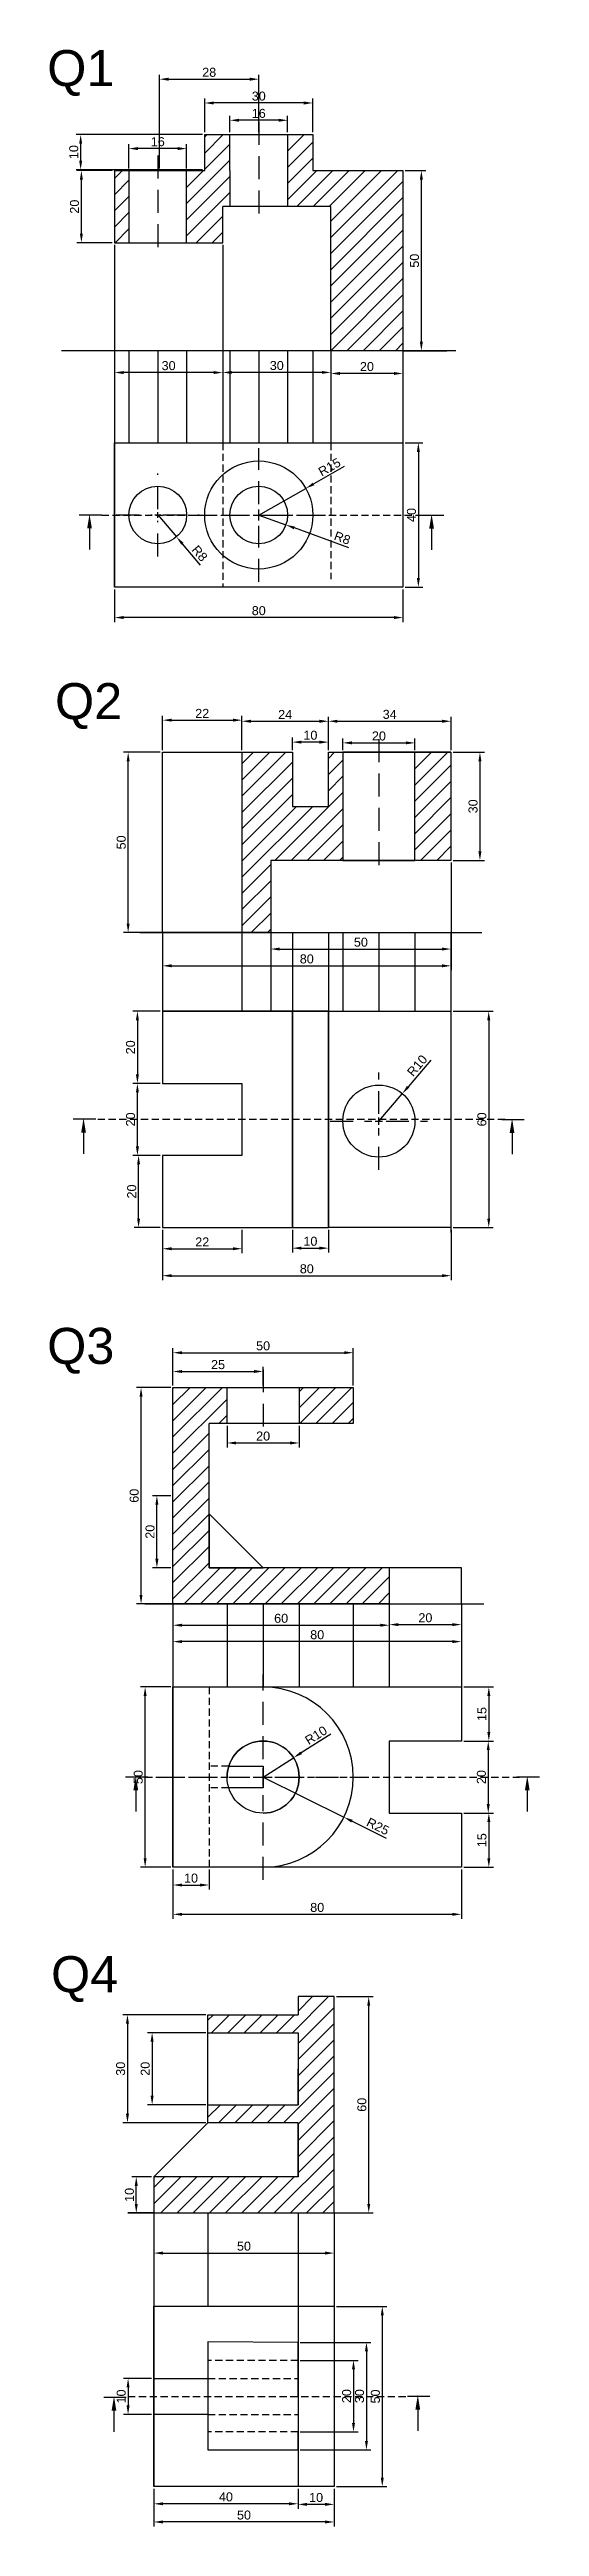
# Model space of a CAD drawing. Header units: millimetres. Extents: x 137 to 7220, y 7466 to 9893.
# Drawn here: x 2355 to 2491, y 9057 to 9744 of the extents above; entities that cross this region are included whole.
import ezdxf
from ezdxf import colors
from ezdxf.entities.mleader import LeaderData, LeaderLine
from ezdxf.math import Vec2, Vec3

# ---------------------------------------------------------------- set-up
doc = ezdxf.new("R2010")
doc.units = ezdxf.units.MM
doc.header["$PDMODE"] = 35
doc.header["$PDSIZE"] = 3
doc.linetypes.add('DASHED2', pattern=[9.525, 6.35, -3.175])
doc.linetypes.add('JIS_02_2.0', pattern=[3, 2, -1])
for name, color, linetype in [('Center Line', 3, 'DASHED2'), ('Dimensions', 1, 'Continuous'), ('Hidden Line', 50, 'JIS_02_2.0'), ('Projection', 140, 'Continuous'), ('Text', 7, 'Continuous')]:
    doc.layers.add(name, color=color, linetype=linetype)
doc.layers.add('Object', color=7, linetype='Continuous', lineweight=30)
doc.styles.get("Standard").update_dxf_attribs({"font": 'arial.ttf'})
doc.dimstyles.new('ISO-25', dxfattribs={"dimtxt": 2.5, "dimasz": 2.5, "dimexe": 1.25, "dimexo": 0.625, "dimtad": 1, "dimdec": 0, "dimtxsty": 'Standard', "dimcen": 2.5, "dimadec": 0, "dimazin": 0, "dimtfac": 1, "dimtdec": 0, "dimtmove": 0, "dimatfit": 3, "dimfxl": 1, "dimarcsym": 0})
pattern_1 = [(45, (2359.9666, 7753.6995), (-2.245064, 2.245064), [])]
pattern_2 = [(45, (2319.9666, 7764.7505), (-2.245064, 2.245064), [])]

msp = doc.modelspace()

# ---------------------------------------------------------------- texts
at = {"layer": 'Text'}
for s, p in [('Q1', (2354.444, 9733.87)), ('Q2', (2356.602, 9558.243)), ('Q3', (2354.43, 9379.359)), ('Q4', (2355.508, 9205.055))]:
    msp.add_text(s, height=10, dxfattribs=at).set_placement(p)

# ---------------------------------------------------------------- blocks, each defined once
blk = doc.blocks.new('*U675')
at = {"layer": 'Center Line', "color": 0, "transparency": 16777216}
for p, q in [((0, 5), (0, 28.5)), ((-28.5, 0), (-5, 0)), ((5, 0), (28.5, 0)), ((0, -28.5), (0, -5))]:
    blk.add_line(p, q, dxfattribs=at)
at = {"layer": 'Center Line', "color": 0, "linetype": 'Continuous', "transparency": 16777216}
for p, q in [((-2.5, 0), (2.5, 0)), ((0, -2.5), (0, 2.5))]:
    blk.add_line(p, q, dxfattribs=at)
blk = doc.blocks.new('*U676')
at = {"layer": 'Center Line', "color": 0, "transparency": 16777216}
for p, q in [((0, 2), (0, 13.5)), ((-13.5, 0), (-2, 0)), ((2, 0), (13.5, 0)), ((0, -13.5), (0, -2))]:
    blk.add_line(p, q, dxfattribs=at)
at = {"layer": 'Center Line', "color": 0, "linetype": 'Continuous', "transparency": 16777216}
for p, q in [((-1, 0), (1, 0)), ((0, -1), (0, 1))]:
    blk.add_line(p, q, dxfattribs=at)
blk = doc.blocks.new('*D702')
at = {"layer": 'Defpoints', "color": 0, "transparency": 16777216}
for p in [(2452.91, 9454.34), (2446.43, 9446.73)]:
    blk.add_point(p, dxfattribs=at)
at = {"layer": 'Dimensions', "color": 0, "lineweight": -2, "transparency": 16777216}
for p, q in [((2460.84, 9463.63), (2454.53, 9456.24)), ((2446.43, 9446.73), (2452.91, 9454.34))]:
    blk.add_line(p, q, dxfattribs=at)
at = {"layer": 'Dimensions', "color": 0, "transparency": 16777216}
blk.add_solid([(2454.22, 9456.51), (2454.85, 9455.97), (2452.91, 9454.34)], dxfattribs=at)
at = {"layer": 'Dimensions', "color": 0, "transparency": 16777216, "insert": (2457.05, 9462.12), "char_height": 2.5, "attachment_point": 5, "rotation": 49.55303}
blk.add_mtext('R10', dxfattribs=at)
blk = doc.blocks.new('*D703')
at = {"layer": 'Defpoints', "color": 0, "transparency": 16777216}
for p in [(2414.32, 9264.73), (2436.71, 9253.62)]:
    blk.add_point(p, dxfattribs=at)
at = {"layer": 'Dimensions', "color": 0, "lineweight": -2, "transparency": 16777216}
for p, q in [((2414.32, 9264.73), (2436.71, 9253.62)), ((2448.56, 9247.74), (2438.95, 9252.51))]:
    blk.add_line(p, q, dxfattribs=at)
at = {"layer": 'Dimensions', "color": 0, "transparency": 16777216}
blk.add_solid([(2439.14, 9252.88), (2438.77, 9252.13), (2436.71, 9253.62)], dxfattribs=at)
at = {"layer": 'Dimensions', "color": 0, "transparency": 16777216, "insert": (2446.16, 9251.05), "char_height": 2.5, "attachment_point": 5, "rotation": 333.59595}
blk.add_mtext('R25', dxfattribs=at)
blk = doc.blocks.new('*D704')
at = {"layer": 'Defpoints', "color": 0, "transparency": 16777216}
for p in [(2414.32, 9264.73), (2422.76, 9270.11)]:
    blk.add_point(p, dxfattribs=at)
at = {"layer": 'Dimensions', "color": 0, "lineweight": -2, "transparency": 16777216}
for p, q in [((2433.06, 9276.67), (2424.86, 9271.45)), ((2414.32, 9264.73), (2422.76, 9270.11))]:
    blk.add_line(p, q, dxfattribs=at)
at = {"layer": 'Dimensions', "color": 0, "transparency": 16777216}
blk.add_solid([(2424.64, 9271.8), (2425.09, 9271.1), (2422.76, 9270.11)], dxfattribs=at)
at = {"layer": 'Dimensions', "color": 0, "transparency": 16777216, "insert": (2429, 9276.33), "char_height": 2.5, "attachment_point": 5, "rotation": 32.48212}
blk.add_mtext('R10', dxfattribs=at)
blk = doc.blocks.new('*D755')
at = {"layer": 'Defpoints', "color": 0, "transparency": 16777216}
for p in [(2466.43, 9519.05), (2386.43, 9499.05), (2466.43, 9489.81)]:
    blk.add_point(p, dxfattribs=at)
at = {"layer": 'Dimensions', "color": 0, "lineweight": -2, "transparency": 16777216}
for p, q in [((2466.43, 9518.43), (2466.43, 9488.56)), ((2386.43, 9498.43), (2386.43, 9488.56)), ((2388.93, 9489.81), (2463.93, 9489.81))]:
    blk.add_line(p, q, dxfattribs=at)
at = {"layer": 'Dimensions', "color": 0, "transparency": 16777216}
for points in [[(2388.93, 9490.23), (2388.93, 9489.39), (2386.43, 9489.81)], [(2463.93, 9490.23), (2463.93, 9489.39), (2466.43, 9489.81)]]:
    blk.add_solid(points, dxfattribs=at)
at = {"layer": 'Dimensions', "color": 0, "transparency": 16777216, "insert": (2426.43, 9491.71), "char_height": 2.5, "attachment_point": 5}
blk.add_mtext('80', dxfattribs=at)
blk = doc.blocks.new('*D756')
at = {"layer": 'Defpoints', "color": 0, "transparency": 16777216}
for p in [(2376.89, 9549.05), (2386.43, 9549.05), (2386.43, 9499.05)]:
    blk.add_point(p, dxfattribs=at)
at = {"layer": 'Dimensions', "color": 0, "lineweight": -2, "transparency": 16777216}
for p, q in [((2385.8, 9549.05), (2375.64, 9549.05)), ((2376.89, 9501.55), (2376.89, 9546.55)), ((2385.8, 9499.05), (2375.64, 9499.05))]:
    blk.add_line(p, q, dxfattribs=at)
at = {"layer": 'Dimensions', "color": 0, "transparency": 16777216}
for points in [[(2376.47, 9546.55), (2377.3, 9546.55), (2376.89, 9549.05)], [(2376.47, 9501.55), (2377.3, 9501.55), (2376.89, 9499.05)]]:
    blk.add_solid(points, dxfattribs=at)
at = {"layer": 'Dimensions', "color": 0, "transparency": 16777216, "insert": (2374.98, 9524.05), "char_height": 2.5, "attachment_point": 5, "rotation": 90}
blk.add_mtext('50', dxfattribs=at)
blk = doc.blocks.new('*D757')
at = {"layer": 'Defpoints', "color": 0, "transparency": 16777216}
for p in [(2408.43, 9557.96), (2386.43, 9549.05), (2408.43, 9549.05)]:
    blk.add_point(p, dxfattribs=at)
at = {"layer": 'Dimensions', "color": 0, "lineweight": -2, "transparency": 16777216}
for p, q in [((2386.43, 9549.68), (2386.43, 9559.21)), ((2408.43, 9549.68), (2408.43, 9559.21)), ((2388.93, 9557.96), (2405.93, 9557.96))]:
    blk.add_line(p, q, dxfattribs=at)
at = {"layer": 'Dimensions', "color": 0, "transparency": 16777216}
for points in [[(2388.93, 9558.38), (2388.93, 9557.55), (2386.43, 9557.96)], [(2405.93, 9558.38), (2405.93, 9557.55), (2408.43, 9557.96)]]:
    blk.add_solid(points, dxfattribs=at)
at = {"layer": 'Dimensions', "color": 0, "transparency": 16777216, "insert": (2397.43, 9559.84), "char_height": 2.5, "attachment_point": 5}
blk.add_mtext('22', dxfattribs=at)
blk = doc.blocks.new('*D758')
at = {"layer": 'Defpoints', "color": 0, "transparency": 16777216}
for p in [(2466.43, 9557.66), (2432.43, 9549.05), (2466.43, 9549.05)]:
    blk.add_point(p, dxfattribs=at)
at = {"layer": 'Dimensions', "color": 0, "lineweight": -2, "transparency": 16777216}
for p, q in [((2432.43, 9549.68), (2432.43, 9558.91)), ((2466.43, 9549.68), (2466.43, 9558.91)), ((2434.93, 9557.66), (2463.93, 9557.66))]:
    blk.add_line(p, q, dxfattribs=at)
at = {"layer": 'Dimensions', "color": 0, "transparency": 16777216}
for points in [[(2434.93, 9558.08), (2434.93, 9557.24), (2432.43, 9557.66)], [(2463.93, 9558.08), (2463.93, 9557.24), (2466.43, 9557.66)]]:
    blk.add_solid(points, dxfattribs=at)
at = {"layer": 'Dimensions', "color": 0, "transparency": 16777216, "insert": (2449.43, 9559.56), "char_height": 2.5, "attachment_point": 5}
blk.add_mtext('34', dxfattribs=at)
blk = doc.blocks.new('*D759')
at = {"layer": 'Defpoints', "color": 0, "transparency": 16777216}
for p in [(2436.43, 9549.05), (2456.43, 9551.66), (2456.43, 9549.05)]:
    blk.add_point(p, dxfattribs=at)
at = {"layer": 'Dimensions', "color": 0, "lineweight": -2, "transparency": 16777216}
for p, q in [((2436.43, 9549.68), (2436.43, 9552.91)), ((2456.43, 9549.68), (2456.43, 9552.91)), ((2438.93, 9551.66), (2453.93, 9551.66))]:
    blk.add_line(p, q, dxfattribs=at)
at = {"layer": 'Dimensions', "color": 0, "transparency": 16777216}
for points in [[(2438.93, 9552.08), (2438.93, 9551.25), (2436.43, 9551.66)], [(2453.93, 9552.08), (2453.93, 9551.25), (2456.43, 9551.66)]]:
    blk.add_solid(points, dxfattribs=at)
at = {"layer": 'Dimensions', "color": 0, "transparency": 16777216, "insert": (2446.43, 9553.56), "char_height": 2.5, "attachment_point": 5}
blk.add_mtext('20', dxfattribs=at)
blk = doc.blocks.new('*D760')
at = {"layer": 'Defpoints', "color": 0, "transparency": 16777216}
for p in [(2422.43, 9551.87), (2422.43, 9549.05), (2432.43, 9549.05)]:
    blk.add_point(p, dxfattribs=at)
at = {"layer": 'Dimensions', "color": 0, "lineweight": -2, "transparency": 16777216}
for p, q in [((2422.43, 9549.68), (2422.43, 9553.12)), ((2432.43, 9549.68), (2432.43, 9553.12)), ((2429.93, 9551.87), (2424.93, 9551.87))]:
    blk.add_line(p, q, dxfattribs=at)
at = {"layer": 'Dimensions', "color": 0, "transparency": 16777216}
for points in [[(2424.93, 9552.28), (2424.93, 9551.45), (2422.43, 9551.87)], [(2429.93, 9552.28), (2429.93, 9551.45), (2432.43, 9551.87)]]:
    blk.add_solid(points, dxfattribs=at)
at = {"layer": 'Dimensions', "color": 0, "transparency": 16777216, "insert": (2427.43, 9553.77), "char_height": 2.5, "attachment_point": 5}
blk.add_mtext('10', dxfattribs=at)
blk = doc.blocks.new('*D684')
at = {"layer": 'Defpoints', "color": 0, "transparency": 16777216}
for p in [(2432.43, 9557.66), (2408.43, 9549.05), (2432.43, 9549.05)]:
    blk.add_point(p, dxfattribs=at)
at = {"layer": 'Dimensions', "color": 0, "lineweight": -2, "transparency": 16777216}
for p, q in [((2408.43, 9549.68), (2408.43, 9558.91)), ((2432.43, 9549.68), (2432.43, 9558.91)), ((2410.93, 9557.66), (2429.93, 9557.66))]:
    blk.add_line(p, q, dxfattribs=at)
at = {"layer": 'Dimensions', "color": 0, "transparency": 16777216}
for points in [[(2410.93, 9558.08), (2410.93, 9557.24), (2408.43, 9557.66)], [(2429.93, 9558.08), (2429.93, 9557.24), (2432.43, 9557.66)]]:
    blk.add_solid(points, dxfattribs=at)
at = {"layer": 'Dimensions', "color": 0, "transparency": 16777216, "insert": (2420.43, 9559.54), "char_height": 2.5, "attachment_point": 5}
blk.add_mtext('24', dxfattribs=at)
blk = doc.blocks.new('*D685')
at = {"layer": 'Defpoints', "color": 0, "transparency": 16777216}
for p in [(2466.43, 9549.05), (2466.43, 9519.05), (2474.45, 9519.05)]:
    blk.add_point(p, dxfattribs=at)
at = {"layer": 'Dimensions', "color": 0, "lineweight": -2, "transparency": 16777216}
for p, q in [((2467.05, 9549.05), (2475.7, 9549.05)), ((2474.45, 9546.55), (2474.45, 9521.55)), ((2467.05, 9519.05), (2475.7, 9519.05))]:
    blk.add_line(p, q, dxfattribs=at)
at = {"layer": 'Dimensions', "color": 0, "transparency": 16777216}
for points in [[(2474.03, 9546.55), (2474.87, 9546.55), (2474.45, 9549.05)], [(2474.03, 9521.55), (2474.87, 9521.55), (2474.45, 9519.05)]]:
    blk.add_solid(points, dxfattribs=at)
at = {"layer": 'Dimensions', "color": 0, "transparency": 16777216, "insert": (2472.55, 9534.05), "char_height": 2.5, "attachment_point": 5, "rotation": 90}
blk.add_mtext('30', dxfattribs=at)
blk = doc.blocks.new('*D761')
at = {"layer": 'Defpoints', "color": 0, "transparency": 16777216}
for p in [(2466.43, 9519.05), (2416.43, 9499.05), (2466.43, 9494.46)]:
    blk.add_point(p, dxfattribs=at)
at = {"layer": 'Dimensions', "color": 0, "lineweight": -2, "transparency": 16777216}
for p, q in [((2466.43, 9518.43), (2466.43, 9493.21)), ((2416.43, 9498.43), (2416.43, 9493.21)), ((2418.93, 9494.46), (2463.93, 9494.46))]:
    blk.add_line(p, q, dxfattribs=at)
at = {"layer": 'Dimensions', "color": 0, "transparency": 16777216}
for points in [[(2418.93, 9494.88), (2418.93, 9494.04), (2416.43, 9494.46)], [(2463.93, 9494.88), (2463.93, 9494.04), (2466.43, 9494.46)]]:
    blk.add_solid(points, dxfattribs=at)
at = {"layer": 'Dimensions', "color": 0, "transparency": 16777216, "insert": (2441.43, 9496.36), "char_height": 2.5, "attachment_point": 5}
blk.add_mtext('50', dxfattribs=at)
blk = doc.blocks.new('*D762')
at = {"layer": 'Defpoints', "color": 0, "transparency": 16777216}
for p in [(2466.43, 9477.2), (2466.43, 9417.2), (2476.89, 9417.2)]:
    blk.add_point(p, dxfattribs=at)
at = {"layer": 'Dimensions', "color": 0, "lineweight": -2, "transparency": 16777216}
for p, q in [((2467.05, 9477.2), (2478.14, 9477.2)), ((2476.89, 9474.7), (2476.89, 9419.7)), ((2467.05, 9417.2), (2478.14, 9417.2))]:
    blk.add_line(p, q, dxfattribs=at)
at = {"layer": 'Dimensions', "color": 0, "transparency": 16777216}
for points in [[(2476.48, 9474.7), (2477.31, 9474.7), (2476.89, 9477.2)], [(2476.48, 9419.7), (2477.31, 9419.7), (2476.89, 9417.2)]]:
    blk.add_solid(points, dxfattribs=at)
at = {"layer": 'Dimensions', "color": 0, "transparency": 16777216, "insert": (2474.99, 9447.2), "char_height": 2.5, "attachment_point": 5, "rotation": 90}
blk.add_mtext('60', dxfattribs=at)
blk = doc.blocks.new('*D763')
at = {"layer": 'Defpoints', "color": 0, "transparency": 16777216}
for p in [(2386.43, 9417.2), (2466.43, 9417.2), (2466.43, 9403.84)]:
    blk.add_point(p, dxfattribs=at)
at = {"layer": 'Dimensions', "color": 0, "lineweight": -2, "transparency": 16777216}
for p, q in [((2386.43, 9416.57), (2386.43, 9402.59)), ((2466.43, 9416.57), (2466.43, 9402.59)), ((2388.93, 9403.84), (2463.93, 9403.84))]:
    blk.add_line(p, q, dxfattribs=at)
at = {"layer": 'Dimensions', "color": 0, "transparency": 16777216}
for points in [[(2388.93, 9404.26), (2388.93, 9403.43), (2386.43, 9403.84)], [(2463.93, 9404.26), (2463.93, 9403.43), (2466.43, 9403.84)]]:
    blk.add_solid(points, dxfattribs=at)
at = {"layer": 'Dimensions', "color": 0, "transparency": 16777216, "insert": (2426.43, 9405.74), "char_height": 2.5, "attachment_point": 5}
blk.add_mtext('80', dxfattribs=at)
blk = doc.blocks.new('*D764')
at = {"layer": 'Defpoints', "color": 0, "transparency": 16777216}
for p in [(2379.78, 9437.2), (2386.43, 9437.2), (2386.43, 9417.2)]:
    blk.add_point(p, dxfattribs=at)
at = {"layer": 'Dimensions', "color": 0, "lineweight": -2, "transparency": 16777216}
for p, q in [((2385.8, 9437.2), (2378.53, 9437.2)), ((2379.78, 9419.7), (2379.78, 9434.7)), ((2385.8, 9417.2), (2378.53, 9417.2))]:
    blk.add_line(p, q, dxfattribs=at)
at = {"layer": 'Dimensions', "color": 0, "transparency": 16777216}
for points in [[(2379.37, 9434.7), (2380.2, 9434.7), (2379.78, 9437.2)], [(2379.37, 9419.7), (2380.2, 9419.7), (2379.78, 9417.2)]]:
    blk.add_solid(points, dxfattribs=at)
at = {"layer": 'Dimensions', "color": 0, "transparency": 16777216, "insert": (2377.88, 9427.2), "char_height": 2.5, "attachment_point": 5, "rotation": 90}
blk.add_mtext('20', dxfattribs=at)
blk = doc.blocks.new('*D765')
at = {"layer": 'Defpoints', "color": 0, "transparency": 16777216}
for p in [(2379.46, 9457.2), (2386.43, 9457.2), (2386.43, 9437.2)]:
    blk.add_point(p, dxfattribs=at)
at = {"layer": 'Dimensions', "color": 0, "lineweight": -2, "transparency": 16777216}
for p, q in [((2385.8, 9457.2), (2378.21, 9457.2)), ((2379.46, 9439.7), (2379.46, 9454.7)), ((2385.8, 9437.2), (2378.21, 9437.2))]:
    blk.add_line(p, q, dxfattribs=at)
at = {"layer": 'Dimensions', "color": 0, "transparency": 16777216}
for points in [[(2379.04, 9454.7), (2379.87, 9454.7), (2379.46, 9457.2)], [(2379.04, 9439.7), (2379.87, 9439.7), (2379.46, 9437.2)]]:
    blk.add_solid(points, dxfattribs=at)
at = {"layer": 'Dimensions', "color": 0, "transparency": 16777216, "insert": (2377.56, 9447.2), "char_height": 2.5, "attachment_point": 5, "rotation": 90}
blk.add_mtext('20', dxfattribs=at)
blk = doc.blocks.new('*D766')
at = {"layer": 'Defpoints', "color": 0, "transparency": 16777216}
for p in [(2386.43, 9477.2), (2379.46, 9457.2), (2386.43, 9457.2)]:
    blk.add_point(p, dxfattribs=at)
at = {"layer": 'Dimensions', "color": 0, "lineweight": -2, "transparency": 16777216}
for p, q in [((2385.8, 9477.2), (2378.21, 9477.2)), ((2379.46, 9474.7), (2379.46, 9459.7)), ((2385.8, 9457.2), (2378.21, 9457.2))]:
    blk.add_line(p, q, dxfattribs=at)
at = {"layer": 'Dimensions', "color": 0, "transparency": 16777216}
for points in [[(2379.04, 9474.7), (2379.87, 9474.7), (2379.46, 9477.2)], [(2379.04, 9459.7), (2379.87, 9459.7), (2379.46, 9457.2)]]:
    blk.add_solid(points, dxfattribs=at)
at = {"layer": 'Dimensions', "color": 0, "transparency": 16777216, "insert": (2377.56, 9467.2), "char_height": 2.5, "attachment_point": 5, "rotation": 90}
blk.add_mtext('20', dxfattribs=at)
blk = doc.blocks.new('*D767')
at = {"layer": 'Defpoints', "color": 0, "transparency": 16777216}
for p in [(2386.43, 9417.2), (2408.43, 9417.2), (2408.43, 9411.32)]:
    blk.add_point(p, dxfattribs=at)
at = {"layer": 'Dimensions', "color": 0, "lineweight": -2, "transparency": 16777216}
for p, q in [((2386.43, 9416.57), (2386.43, 9410.07)), ((2408.43, 9416.57), (2408.43, 9410.07)), ((2388.93, 9411.32), (2405.93, 9411.32))]:
    blk.add_line(p, q, dxfattribs=at)
at = {"layer": 'Dimensions', "color": 0, "transparency": 16777216}
for points in [[(2388.93, 9411.74), (2388.93, 9410.9), (2386.43, 9411.32)], [(2405.93, 9411.74), (2405.93, 9410.9), (2408.43, 9411.32)]]:
    blk.add_solid(points, dxfattribs=at)
at = {"layer": 'Dimensions', "color": 0, "transparency": 16777216, "insert": (2397.43, 9413.2), "char_height": 2.5, "attachment_point": 5}
blk.add_mtext('22', dxfattribs=at)
blk = doc.blocks.new('*D768')
at = {"layer": 'Defpoints', "color": 0, "transparency": 16777216}
for p in [(2422.43, 9417.2), (2432.43, 9417.2), (2432.43, 9411.48)]:
    blk.add_point(p, dxfattribs=at)
at = {"layer": 'Dimensions', "color": 0, "lineweight": -2, "transparency": 16777216}
for p, q in [((2422.43, 9416.57), (2422.43, 9410.23)), ((2432.43, 9416.57), (2432.43, 9410.23)), ((2424.93, 9411.48), (2429.93, 9411.48))]:
    blk.add_line(p, q, dxfattribs=at)
at = {"layer": 'Dimensions', "color": 0, "transparency": 16777216}
for points in [[(2424.93, 9411.9), (2424.93, 9411.07), (2422.43, 9411.48)], [(2429.93, 9411.9), (2429.93, 9411.07), (2432.43, 9411.48)]]:
    blk.add_solid(points, dxfattribs=at)
at = {"layer": 'Dimensions', "color": 0, "transparency": 16777216, "insert": (2427.43, 9413.38), "char_height": 2.5, "attachment_point": 5}
blk.add_mtext('10', dxfattribs=at)
blk = doc.blocks.new('*D769')
at = {"layer": 'Defpoints', "color": 0, "transparency": 16777216}
for p in [(2389.32, 9312.79), (2469.32, 9312.79), (2389.32, 9302.32)]:
    blk.add_point(p, dxfattribs=at)
at = {"layer": 'Dimensions', "color": 0, "lineweight": -2, "transparency": 16777216}
for p, q in [((2389.32, 9312.17), (2389.32, 9301.07)), ((2469.32, 9312.17), (2469.32, 9301.07)), ((2466.82, 9302.32), (2391.82, 9302.32))]:
    blk.add_line(p, q, dxfattribs=at)
at = {"layer": 'Dimensions', "color": 0, "transparency": 16777216}
for points in [[(2391.82, 9302.74), (2391.82, 9301.9), (2389.32, 9302.32)], [(2466.82, 9302.74), (2466.82, 9301.9), (2469.32, 9302.32)]]:
    blk.add_solid(points, dxfattribs=at)
at = {"layer": 'Dimensions', "color": 0, "transparency": 16777216, "insert": (2429.32, 9304.22), "char_height": 2.5, "attachment_point": 5}
blk.add_mtext('80', dxfattribs=at)
blk = doc.blocks.new('*D770')
at = {"layer": 'Defpoints', "color": 0, "transparency": 16777216}
for p in [(2389.32, 9312.79), (2449.32, 9312.79), (2449.32, 9306.87)]:
    blk.add_point(p, dxfattribs=at)
at = {"layer": 'Dimensions', "color": 0, "lineweight": -2, "transparency": 16777216}
for p, q in [((2389.32, 9312.17), (2389.32, 9305.62)), ((2449.32, 9312.17), (2449.32, 9305.62)), ((2391.82, 9306.87), (2446.82, 9306.87))]:
    blk.add_line(p, q, dxfattribs=at)
at = {"layer": 'Dimensions', "color": 0, "transparency": 16777216}
for points in [[(2391.82, 9307.29), (2391.82, 9306.45), (2389.32, 9306.87)], [(2446.82, 9307.29), (2446.82, 9306.45), (2449.32, 9306.87)]]:
    blk.add_solid(points, dxfattribs=at)
at = {"layer": 'Dimensions', "color": 0, "transparency": 16777216, "insert": (2419.32, 9308.77), "char_height": 2.5, "attachment_point": 5}
blk.add_mtext('60', dxfattribs=at)
blk = doc.blocks.new('*D686')
at = {"layer": 'Defpoints', "color": 0, "transparency": 16777216}
for p in [(2449.32, 9312.79), (2469.32, 9312.79), (2469.32, 9307.03)]:
    blk.add_point(p, dxfattribs=at)
at = {"layer": 'Dimensions', "color": 0, "lineweight": -2, "transparency": 16777216}
for p, q in [((2449.32, 9312.17), (2449.32, 9305.78)), ((2469.32, 9312.17), (2469.32, 9305.78)), ((2451.82, 9307.03), (2466.82, 9307.03))]:
    blk.add_line(p, q, dxfattribs=at)
at = {"layer": 'Dimensions', "color": 0, "transparency": 16777216}
for points in [[(2451.82, 9307.45), (2451.82, 9306.62), (2449.32, 9307.03)], [(2466.82, 9307.45), (2466.82, 9306.62), (2469.32, 9307.03)]]:
    blk.add_solid(points, dxfattribs=at)
at = {"layer": 'Dimensions', "color": 0, "transparency": 16777216, "insert": (2459.32, 9308.93), "char_height": 2.5, "attachment_point": 5}
blk.add_mtext('20', dxfattribs=at)
blk = doc.blocks.new('*D771')
at = {"layer": 'Defpoints', "color": 0, "transparency": 16777216}
for p in [(2380.47, 9372.79), (2389.32, 9372.79), (2389.32, 9312.79)]:
    blk.add_point(p, dxfattribs=at)
at = {"layer": 'Dimensions', "color": 0, "lineweight": -2, "transparency": 16777216}
for p, q in [((2388.69, 9372.79), (2379.22, 9372.79)), ((2380.47, 9315.29), (2380.47, 9370.29)), ((2388.69, 9312.79), (2379.22, 9312.79))]:
    blk.add_line(p, q, dxfattribs=at)
at = {"layer": 'Dimensions', "color": 0, "transparency": 16777216}
for points in [[(2380.05, 9370.29), (2380.88, 9370.29), (2380.47, 9372.79)], [(2380.05, 9315.29), (2380.88, 9315.29), (2380.47, 9312.79)]]:
    blk.add_solid(points, dxfattribs=at)
at = {"layer": 'Dimensions', "color": 0, "transparency": 16777216, "insert": (2378.57, 9342.79), "char_height": 2.5, "attachment_point": 5, "rotation": 90}
blk.add_mtext('60', dxfattribs=at)
blk = doc.blocks.new('*D772')
at = {"layer": 'Defpoints', "color": 0, "transparency": 16777216}
for p in [(2439.32, 9382.47), (2389.32, 9372.79), (2439.32, 9372.79)]:
    blk.add_point(p, dxfattribs=at)
at = {"layer": 'Dimensions', "color": 0, "lineweight": -2, "transparency": 16777216}
for p, q in [((2389.32, 9373.42), (2389.32, 9383.72)), ((2391.82, 9382.47), (2436.82, 9382.47)), ((2439.32, 9373.42), (2439.32, 9383.72))]:
    blk.add_line(p, q, dxfattribs=at)
at = {"layer": 'Dimensions', "color": 0, "transparency": 16777216}
for points in [[(2391.82, 9382.89), (2391.82, 9382.06), (2389.32, 9382.47)], [(2436.82, 9382.89), (2436.82, 9382.06), (2439.32, 9382.47)]]:
    blk.add_solid(points, dxfattribs=at)
at = {"layer": 'Dimensions', "color": 0, "transparency": 16777216, "insert": (2414.32, 9384.37), "char_height": 2.5, "attachment_point": 5}
blk.add_mtext('50', dxfattribs=at)
blk = doc.blocks.new('*D773')
at = {"layer": 'Defpoints', "color": 0, "transparency": 16777216}
for p in [(2404.32, 9362.79), (2424.32, 9362.79), (2424.32, 9357.43)]:
    blk.add_point(p, dxfattribs=at)
at = {"layer": 'Dimensions', "color": 0, "lineweight": -2, "transparency": 16777216}
for p, q in [((2404.32, 9362.17), (2404.32, 9356.18)), ((2424.32, 9362.17), (2424.32, 9356.18)), ((2406.82, 9357.43), (2421.82, 9357.43))]:
    blk.add_line(p, q, dxfattribs=at)
at = {"layer": 'Dimensions', "color": 0, "transparency": 16777216}
for points in [[(2406.82, 9357.84), (2406.82, 9357.01), (2404.32, 9357.43)], [(2421.82, 9357.84), (2421.82, 9357.01), (2424.32, 9357.43)]]:
    blk.add_solid(points, dxfattribs=at)
at = {"layer": 'Dimensions', "color": 0, "transparency": 16777216, "insert": (2414.32, 9359.33), "char_height": 2.5, "attachment_point": 5}
blk.add_mtext('20', dxfattribs=at)
blk = doc.blocks.new('*D774')
at = {"layer": 'Defpoints', "color": 0, "transparency": 16777216}
for p in [(2414.32, 9377.26), (2389.32, 9372.79), (2414.32, 9372.79)]:
    blk.add_point(p, dxfattribs=at)
at = {"layer": 'Dimensions', "color": 0, "lineweight": -2, "transparency": 16777216}
for p, q in [((2389.32, 9373.42), (2389.32, 9378.51)), ((2391.82, 9377.26), (2411.82, 9377.26)), ((2414.32, 9373.42), (2414.32, 9378.51))]:
    blk.add_line(p, q, dxfattribs=at)
at = {"layer": 'Dimensions', "color": 0, "transparency": 16777216}
for points in [[(2391.82, 9377.68), (2391.82, 9376.84), (2389.32, 9377.26)], [(2411.82, 9377.68), (2411.82, 9376.84), (2414.32, 9377.26)]]:
    blk.add_solid(points, dxfattribs=at)
at = {"layer": 'Dimensions', "color": 0, "transparency": 16777216, "insert": (2401.82, 9379.16), "char_height": 2.5, "attachment_point": 5}
blk.add_mtext('25', dxfattribs=at)
blk = doc.blocks.new('*D775')
at = {"layer": 'Defpoints', "color": 0, "transparency": 16777216}
for p in [(2384.86, 9342.79), (2389.32, 9342.79), (2389.32, 9322.79)]:
    blk.add_point(p, dxfattribs=at)
at = {"layer": 'Dimensions', "color": 0, "lineweight": -2, "transparency": 16777216}
for p, q in [((2388.69, 9342.79), (2383.61, 9342.79)), ((2384.86, 9325.29), (2384.86, 9340.29)), ((2388.69, 9322.79), (2383.61, 9322.79))]:
    blk.add_line(p, q, dxfattribs=at)
at = {"layer": 'Dimensions', "color": 0, "transparency": 16777216}
for points in [[(2384.44, 9340.29), (2385.28, 9340.29), (2384.86, 9342.79)], [(2384.44, 9325.29), (2385.28, 9325.29), (2384.86, 9322.79)]]:
    blk.add_solid(points, dxfattribs=at)
at = {"layer": 'Dimensions', "color": 0, "transparency": 16777216, "insert": (2382.96, 9332.79), "char_height": 2.5, "attachment_point": 5, "rotation": 90}
blk.add_mtext('20', dxfattribs=at)
blk = doc.blocks.new('*D776')
at = {"layer": 'Defpoints', "color": 0, "transparency": 16777216}
for p in [(2381.6, 9289.73), (2389.32, 9289.73), (2389.32, 9239.73)]:
    blk.add_point(p, dxfattribs=at)
at = {"layer": 'Dimensions', "color": 0, "lineweight": -2, "transparency": 16777216}
for p, q in [((2388.69, 9289.73), (2380.35, 9289.73)), ((2381.6, 9242.23), (2381.6, 9287.23)), ((2388.69, 9239.73), (2380.35, 9239.73))]:
    blk.add_line(p, q, dxfattribs=at)
at = {"layer": 'Dimensions', "color": 0, "transparency": 16777216}
for points in [[(2381.18, 9287.23), (2382.01, 9287.23), (2381.6, 9289.73)], [(2381.18, 9242.23), (2382.01, 9242.23), (2381.6, 9239.73)]]:
    blk.add_solid(points, dxfattribs=at)
at = {"layer": 'Dimensions', "color": 0, "transparency": 16777216, "insert": (2379.69, 9264.73), "char_height": 2.5, "attachment_point": 5, "rotation": 90}
blk.add_mtext('50', dxfattribs=at)
blk = doc.blocks.new('*D777')
at = {"layer": 'Defpoints', "color": 0, "transparency": 16777216}
for p in [(2389.32, 9239.73), (2469.32, 9239.73), (2469.32, 9226.66)]:
    blk.add_point(p, dxfattribs=at)
at = {"layer": 'Dimensions', "color": 0, "lineweight": -2, "transparency": 16777216}
for p, q in [((2389.32, 9239.11), (2389.32, 9225.41)), ((2469.32, 9239.11), (2469.32, 9225.41)), ((2391.82, 9226.66), (2466.82, 9226.66))]:
    blk.add_line(p, q, dxfattribs=at)
at = {"layer": 'Dimensions', "color": 0, "transparency": 16777216}
for points in [[(2391.82, 9227.07), (2391.82, 9226.24), (2389.32, 9226.66)], [(2466.82, 9227.07), (2466.82, 9226.24), (2469.32, 9226.66)]]:
    blk.add_solid(points, dxfattribs=at)
at = {"layer": 'Dimensions', "color": 0, "transparency": 16777216, "insert": (2429.32, 9228.56), "char_height": 2.5, "attachment_point": 5}
blk.add_mtext('80', dxfattribs=at)
blk = doc.blocks.new('*D778')
at = {"layer": 'Defpoints', "color": 0, "transparency": 16777216}
for p in [(2469.32, 9289.73), (2469.32, 9274.73), (2476.92, 9274.73)]:
    blk.add_point(p, dxfattribs=at)
at = {"layer": 'Dimensions', "color": 0, "lineweight": -2, "transparency": 16777216}
for p, q in [((2469.94, 9289.73), (2478.17, 9289.73)), ((2476.92, 9287.23), (2476.92, 9277.23)), ((2469.94, 9274.73), (2478.17, 9274.73))]:
    blk.add_line(p, q, dxfattribs=at)
at = {"layer": 'Dimensions', "color": 0, "transparency": 16777216}
for points in [[(2476.5, 9287.23), (2477.34, 9287.23), (2476.92, 9289.73)], [(2476.5, 9277.23), (2477.34, 9277.23), (2476.92, 9274.73)]]:
    blk.add_solid(points, dxfattribs=at)
at = {"layer": 'Dimensions', "color": 0, "transparency": 16777216, "insert": (2475.02, 9282.23), "char_height": 2.5, "attachment_point": 5, "rotation": 90}
blk.add_mtext('15', dxfattribs=at)
blk = doc.blocks.new('*D779')
at = {"layer": 'Defpoints', "color": 0, "transparency": 16777216}
for p in [(2469.32, 9274.73), (2469.32, 9254.73), (2476.76, 9254.73)]:
    blk.add_point(p, dxfattribs=at)
at = {"layer": 'Dimensions', "color": 0, "lineweight": -2, "transparency": 16777216}
for p, q in [((2469.94, 9274.73), (2478.01, 9274.73)), ((2476.76, 9272.23), (2476.76, 9257.23)), ((2469.94, 9254.73), (2478.01, 9254.73))]:
    blk.add_line(p, q, dxfattribs=at)
at = {"layer": 'Dimensions', "color": 0, "transparency": 16777216}
for points in [[(2476.34, 9272.23), (2477.17, 9272.23), (2476.76, 9274.73)], [(2476.34, 9257.23), (2477.17, 9257.23), (2476.76, 9254.73)]]:
    blk.add_solid(points, dxfattribs=at)
at = {"layer": 'Dimensions', "color": 0, "transparency": 16777216, "insert": (2474.86, 9264.73), "char_height": 2.5, "attachment_point": 5, "rotation": 90}
blk.add_mtext('20', dxfattribs=at)
blk = doc.blocks.new('*D780')
at = {"layer": 'Defpoints', "color": 0, "transparency": 16777216}
for p in [(2469.32, 9254.73), (2469.32, 9239.73), (2476.92, 9239.73)]:
    blk.add_point(p, dxfattribs=at)
at = {"layer": 'Dimensions', "color": 0, "lineweight": -2, "transparency": 16777216}
for p, q in [((2469.94, 9254.73), (2478.17, 9254.73)), ((2476.92, 9252.23), (2476.92, 9242.23)), ((2469.94, 9239.73), (2478.17, 9239.73))]:
    blk.add_line(p, q, dxfattribs=at)
at = {"layer": 'Dimensions', "color": 0, "transparency": 16777216}
for points in [[(2476.5, 9252.23), (2477.34, 9252.23), (2476.92, 9254.73)], [(2476.5, 9242.23), (2477.34, 9242.23), (2476.92, 9239.73)]]:
    blk.add_solid(points, dxfattribs=at)
at = {"layer": 'Dimensions', "color": 0, "transparency": 16777216, "insert": (2475.02, 9247.23), "char_height": 2.5, "attachment_point": 5, "rotation": 90}
blk.add_mtext('15', dxfattribs=at)
blk = doc.blocks.new('*D781')
at = {"layer": 'Defpoints', "color": 0, "transparency": 16777216}
for p in [(2389.32, 9239.73), (2399.32, 9239.73), (2399.32, 9234.79)]:
    blk.add_point(p, dxfattribs=at)
at = {"layer": 'Dimensions', "color": 0, "lineweight": -2, "transparency": 16777216}
for p, q in [((2389.32, 9239.11), (2389.32, 9233.54)), ((2399.32, 9239.11), (2399.32, 9233.54)), ((2391.82, 9234.79), (2396.82, 9234.79))]:
    blk.add_line(p, q, dxfattribs=at)
at = {"layer": 'Dimensions', "color": 0, "transparency": 16777216}
for points in [[(2391.82, 9235.2), (2391.82, 9234.37), (2389.32, 9234.79)], [(2396.82, 9235.2), (2396.82, 9234.37), (2399.32, 9234.79)]]:
    blk.add_solid(points, dxfattribs=at)
at = {"layer": 'Dimensions', "color": 0, "transparency": 16777216, "insert": (2394.32, 9236.69), "char_height": 2.5, "attachment_point": 5}
blk.add_mtext('10', dxfattribs=at)
blk = doc.blocks.new('*D782')
at = {"layer": 'Defpoints', "color": 0, "transparency": 16777216}
for p in [(2434.01, 9203.82), (2443.61, 9203.82), (2434.01, 9143.82)]:
    blk.add_point(p, dxfattribs=at)
at = {"layer": 'Dimensions', "color": 0, "lineweight": -2, "transparency": 16777216}
for p, q in [((2434.64, 9203.82), (2444.86, 9203.82)), ((2443.61, 9146.32), (2443.61, 9201.32)), ((2434.64, 9143.82), (2444.86, 9143.82))]:
    blk.add_line(p, q, dxfattribs=at)
at = {"layer": 'Dimensions', "color": 0, "transparency": 16777216}
for points in [[(2443.2, 9201.32), (2444.03, 9201.32), (2443.61, 9203.82)], [(2443.2, 9146.32), (2444.03, 9146.32), (2443.61, 9143.82)]]:
    blk.add_solid(points, dxfattribs=at)
at = {"layer": 'Dimensions', "color": 0, "transparency": 16777216, "insert": (2441.71, 9173.82), "char_height": 2.5, "attachment_point": 5, "rotation": 90}
blk.add_mtext('60', dxfattribs=at)
blk = doc.blocks.new('*D783')
at = {"layer": 'Defpoints', "color": 0, "transparency": 16777216}
for p in [(2384.01, 9143.82), (2434.01, 9143.82), (2434.01, 9132.68)]:
    blk.add_point(p, dxfattribs=at)
at = {"layer": 'Dimensions', "color": 0, "lineweight": -2, "transparency": 16777216}
for p, q in [((2384.01, 9143.19), (2384.01, 9131.43)), ((2434.01, 9143.19), (2434.01, 9131.43)), ((2386.51, 9132.68), (2431.51, 9132.68))]:
    blk.add_line(p, q, dxfattribs=at)
at = {"layer": 'Dimensions', "color": 0, "transparency": 16777216}
for points in [[(2386.51, 9133.09), (2386.51, 9132.26), (2384.01, 9132.68)], [(2431.51, 9133.09), (2431.51, 9132.26), (2434.01, 9132.68)]]:
    blk.add_solid(points, dxfattribs=at)
at = {"layer": 'Dimensions', "color": 0, "transparency": 16777216, "insert": (2409.01, 9134.58), "char_height": 2.5, "attachment_point": 5}
blk.add_mtext('50', dxfattribs=at)
blk = doc.blocks.new('*D784')
at = {"layer": 'Defpoints', "color": 0, "transparency": 16777216}
for p in [(2379.14, 9153.82), (2384.01, 9153.82), (2384.01, 9143.82)]:
    blk.add_point(p, dxfattribs=at)
at = {"layer": 'Dimensions', "color": 0, "lineweight": -2, "transparency": 16777216}
for p, q in [((2383.39, 9153.82), (2377.89, 9153.82)), ((2379.14, 9146.32), (2379.14, 9151.32)), ((2383.39, 9143.82), (2377.89, 9143.82))]:
    blk.add_line(p, q, dxfattribs=at)
at = {"layer": 'Dimensions', "color": 0, "transparency": 16777216}
for points in [[(2378.72, 9151.32), (2379.56, 9151.32), (2379.14, 9153.82)], [(2378.72, 9146.32), (2379.56, 9146.32), (2379.14, 9143.82)]]:
    blk.add_solid(points, dxfattribs=at)
at = {"layer": 'Dimensions', "color": 0, "transparency": 16777216, "insert": (2377.24, 9148.82), "char_height": 2.5, "attachment_point": 5, "rotation": 90}
blk.add_mtext('10', dxfattribs=at)
blk = doc.blocks.new('*D785')
at = {"layer": 'Defpoints', "color": 0, "transparency": 16777216}
for p in [(2399.01, 9198.82), (2376.7, 9168.82), (2399.01, 9168.82)]:
    blk.add_point(p, dxfattribs=at)
at = {"layer": 'Dimensions', "color": 0, "lineweight": -2, "transparency": 16777216}
for p, q in [((2398.39, 9198.82), (2375.45, 9198.82)), ((2376.7, 9196.32), (2376.7, 9171.32)), ((2398.39, 9168.82), (2375.45, 9168.82))]:
    blk.add_line(p, q, dxfattribs=at)
at = {"layer": 'Dimensions', "color": 0, "transparency": 16777216}
for points in [[(2376.28, 9196.32), (2377.11, 9196.32), (2376.7, 9198.82)], [(2376.28, 9171.32), (2377.11, 9171.32), (2376.7, 9168.82)]]:
    blk.add_solid(points, dxfattribs=at)
at = {"layer": 'Dimensions', "color": 0, "transparency": 16777216, "insert": (2374.8, 9183.82), "char_height": 2.5, "attachment_point": 5, "rotation": 90}
blk.add_mtext('30', dxfattribs=at)
blk = doc.blocks.new('*D786')
at = {"layer": 'Defpoints', "color": 0, "transparency": 16777216}
for p in [(2399.01, 9193.82), (2383.54, 9173.82), (2399.01, 9173.82)]:
    blk.add_point(p, dxfattribs=at)
at = {"layer": 'Dimensions', "color": 0, "lineweight": -2, "transparency": 16777216}
for p, q in [((2398.39, 9193.82), (2382.29, 9193.82)), ((2383.54, 9191.32), (2383.54, 9176.32)), ((2398.39, 9173.82), (2382.29, 9173.82))]:
    blk.add_line(p, q, dxfattribs=at)
at = {"layer": 'Dimensions', "color": 0, "transparency": 16777216}
for points in [[(2383.12, 9191.32), (2383.95, 9191.32), (2383.54, 9193.82)], [(2383.12, 9176.32), (2383.95, 9176.32), (2383.54, 9173.82)]]:
    blk.add_solid(points, dxfattribs=at)
at = {"layer": 'Dimensions', "color": 0, "transparency": 16777216, "insert": (2381.63, 9183.82), "char_height": 2.5, "attachment_point": 5, "rotation": 90}
blk.add_mtext('20', dxfattribs=at)
blk = doc.blocks.new('*D787')
at = {"layer": 'Defpoints', "color": 0, "transparency": 16777216}
for p in [(2434.01, 9117.9), (2434.01, 9067.9), (2447.37, 9067.9)]:
    blk.add_point(p, dxfattribs=at)
at = {"layer": 'Dimensions', "color": 0, "lineweight": -2, "transparency": 16777216}
for p, q in [((2434.64, 9117.9), (2448.62, 9117.9)), ((2447.37, 9115.4), (2447.37, 9070.4)), ((2434.64, 9067.9), (2448.62, 9067.9))]:
    blk.add_line(p, q, dxfattribs=at)
at = {"layer": 'Dimensions', "color": 0, "transparency": 16777216}
for points in [[(2446.95, 9115.4), (2447.78, 9115.4), (2447.37, 9117.9)], [(2446.95, 9070.4), (2447.78, 9070.4), (2447.37, 9067.9)]]:
    blk.add_solid(points, dxfattribs=at)
at = {"layer": 'Dimensions', "color": 0, "transparency": 16777216, "insert": (2445.46, 9092.9), "char_height": 2.5, "attachment_point": 5, "rotation": 90}
blk.add_mtext('50', dxfattribs=at)
blk = doc.blocks.new('*D788')
at = {"layer": 'Defpoints', "color": 0, "transparency": 16777216}
for p in [(2384.01, 9067.9), (2434.01, 9067.9), (2384.01, 9058.08)]:
    blk.add_point(p, dxfattribs=at)
at = {"layer": 'Dimensions', "color": 0, "lineweight": -2, "transparency": 16777216}
for p, q in [((2384.01, 9067.28), (2384.01, 9056.83)), ((2434.01, 9067.28), (2434.01, 9056.83)), ((2431.51, 9058.08), (2386.51, 9058.08))]:
    blk.add_line(p, q, dxfattribs=at)
at = {"layer": 'Dimensions', "color": 0, "transparency": 16777216}
for points in [[(2386.51, 9058.5), (2386.51, 9057.66), (2384.01, 9058.08)], [(2431.51, 9058.5), (2431.51, 9057.66), (2434.01, 9058.08)]]:
    blk.add_solid(points, dxfattribs=at)
at = {"layer": 'Dimensions', "color": 0, "transparency": 16777216, "insert": (2409.01, 9059.98), "char_height": 2.5, "attachment_point": 5}
blk.add_mtext('50', dxfattribs=at)
blk = doc.blocks.new('*D789')
at = {"layer": 'Defpoints', "color": 0, "transparency": 16777216}
for p in [(2424.01, 9067.9), (2434.01, 9067.9), (2424.01, 9062.96)]:
    blk.add_point(p, dxfattribs=at)
at = {"layer": 'Dimensions', "color": 0, "lineweight": -2, "transparency": 16777216}
for p, q in [((2424.01, 9067.28), (2424.01, 9061.71)), ((2434.01, 9067.28), (2434.01, 9061.71)), ((2431.51, 9062.96), (2426.51, 9062.96))]:
    blk.add_line(p, q, dxfattribs=at)
at = {"layer": 'Dimensions', "color": 0, "transparency": 16777216}
for points in [[(2426.51, 9063.38), (2426.51, 9062.54), (2424.01, 9062.96)], [(2431.51, 9063.38), (2431.51, 9062.54), (2434.01, 9062.96)]]:
    blk.add_solid(points, dxfattribs=at)
at = {"layer": 'Dimensions', "color": 0, "transparency": 16777216, "insert": (2429.01, 9064.86), "char_height": 2.5, "attachment_point": 5}
blk.add_mtext('10', dxfattribs=at)
blk = doc.blocks.new('*D687')
at = {"layer": 'Defpoints', "color": 0, "transparency": 16777216}
for p in [(2384.01, 9067.9), (2424.01, 9067.9), (2384.01, 9063.12)]:
    blk.add_point(p, dxfattribs=at)
at = {"layer": 'Dimensions', "color": 0, "lineweight": -2, "transparency": 16777216}
for p, q in [((2384.01, 9067.28), (2384.01, 9061.87)), ((2424.01, 9067.28), (2424.01, 9061.87)), ((2421.51, 9063.12), (2386.51, 9063.12))]:
    blk.add_line(p, q, dxfattribs=at)
at = {"layer": 'Dimensions', "color": 0, "transparency": 16777216}
for points in [[(2386.51, 9063.54), (2386.51, 9062.71), (2384.01, 9063.12)], [(2421.51, 9063.54), (2421.51, 9062.71), (2424.01, 9063.12)]]:
    blk.add_solid(points, dxfattribs=at)
at = {"layer": 'Dimensions', "color": 0, "transparency": 16777216, "insert": (2404.01, 9065.03), "char_height": 2.5, "attachment_point": 5}
blk.add_mtext('40', dxfattribs=at)
blk = doc.blocks.new('*D790')
at = {"layer": 'Defpoints', "color": 0, "transparency": 16777216}
for p in [(2384.01, 9097.9), (2376.87, 9087.9), (2384.01, 9087.9)]:
    blk.add_point(p, dxfattribs=at)
at = {"layer": 'Dimensions', "color": 0, "lineweight": -2, "transparency": 16777216}
for p, q in [((2383.39, 9097.9), (2375.62, 9097.9)), ((2376.87, 9095.4), (2376.87, 9090.4)), ((2383.39, 9087.9), (2375.62, 9087.9))]:
    blk.add_line(p, q, dxfattribs=at)
at = {"layer": 'Dimensions', "color": 0, "transparency": 16777216}
for points in [[(2376.45, 9095.4), (2377.28, 9095.4), (2376.87, 9097.9)], [(2376.45, 9090.4), (2377.28, 9090.4), (2376.87, 9087.9)]]:
    blk.add_solid(points, dxfattribs=at)
at = {"layer": 'Dimensions', "color": 0, "transparency": 16777216, "insert": (2374.97, 9092.9), "char_height": 2.5, "attachment_point": 5, "rotation": 90}
blk.add_mtext('10', dxfattribs=at)
blk = doc.blocks.new('*D791')
at = {"layer": 'Defpoints', "color": 0, "transparency": 16777216}
for p in [(2424.01, 9107.9), (2424.01, 9078.05), (2442.97, 9078.05)]:
    blk.add_point(p, dxfattribs=at)
at = {"layer": 'Dimensions', "color": 0, "lineweight": -2, "transparency": 16777216}
for p, q in [((2424.64, 9107.9), (2444.22, 9107.9)), ((2442.97, 9105.4), (2442.97, 9080.55)), ((2424.64, 9078.05), (2444.22, 9078.05))]:
    blk.add_line(p, q, dxfattribs=at)
at = {"layer": 'Dimensions', "color": 0, "transparency": 16777216}
for points in [[(2442.55, 9105.4), (2443.39, 9105.4), (2442.97, 9107.9)], [(2442.55, 9080.55), (2443.39, 9080.55), (2442.97, 9078.05)]]:
    blk.add_solid(points, dxfattribs=at)
at = {"layer": 'Dimensions', "color": 0, "transparency": 16777216, "insert": (2441.07, 9092.98), "char_height": 2.5, "attachment_point": 5, "rotation": 90}
blk.add_mtext('30', dxfattribs=at)
blk = doc.blocks.new('*D792')
at = {"layer": 'Defpoints', "color": 0, "transparency": 16777216}
for p in [(2424.01, 9102.9), (2424.01, 9083.05), (2439.39, 9083.05)]:
    blk.add_point(p, dxfattribs=at)
at = {"layer": 'Dimensions', "color": 0, "lineweight": -2, "transparency": 16777216}
for p, q in [((2424.64, 9102.9), (2440.64, 9102.9)), ((2439.39, 9100.4), (2439.39, 9085.55)), ((2424.64, 9083.05), (2440.64, 9083.05))]:
    blk.add_line(p, q, dxfattribs=at)
at = {"layer": 'Dimensions', "color": 0, "transparency": 16777216}
for points in [[(2438.97, 9100.4), (2439.8, 9100.4), (2439.39, 9102.9)], [(2438.97, 9085.55), (2439.8, 9085.55), (2439.39, 9083.05)]]:
    blk.add_solid(points, dxfattribs=at)
at = {"layer": 'Dimensions', "color": 0, "transparency": 16777216, "insert": (2437.49, 9092.98), "char_height": 2.5, "attachment_point": 5, "rotation": 90}
blk.add_mtext('20', dxfattribs=at)
blk = doc.blocks.new('*D688')
at = {"layer": 'Defpoints', "color": 0, "transparency": 16777216}
for p in [(2433.11, 9660.43), (2453.11, 9660.43), (2433.11, 9654.15)]:
    blk.add_point(p, dxfattribs=at)
at = {"layer": 'Dimensions', "color": 0, "lineweight": -2, "transparency": 16777216}
for p, q in [((2433.11, 9659.81), (2433.11, 9652.9)), ((2453.11, 9659.81), (2453.11, 9652.9)), ((2450.61, 9654.15), (2435.61, 9654.15))]:
    blk.add_line(p, q, dxfattribs=at)
at = {"layer": 'Dimensions', "color": 0, "transparency": 16777216}
for points in [[(2435.61, 9654.56), (2435.61, 9653.73), (2433.11, 9654.15)], [(2450.61, 9654.56), (2450.61, 9653.73), (2453.11, 9654.15)]]:
    blk.add_solid(points, dxfattribs=at)
at = {"layer": 'Dimensions', "color": 0, "transparency": 16777216, "insert": (2443.11, 9656.05), "char_height": 2.5, "attachment_point": 5}
blk.add_mtext('20', dxfattribs=at)
blk = doc.blocks.new('*D689')
at = {"layer": 'Defpoints', "color": 0, "transparency": 16777216}
for p in [(2403.11, 9690.43), (2433.11, 9660.43), (2403.11, 9654.44)]:
    blk.add_point(p, dxfattribs=at)
at = {"layer": 'Dimensions', "color": 0, "lineweight": -2, "transparency": 16777216}
for p, q in [((2403.11, 9689.81), (2403.11, 9653.19)), ((2433.11, 9659.81), (2433.11, 9653.19)), ((2430.61, 9654.44), (2405.61, 9654.44))]:
    blk.add_line(p, q, dxfattribs=at)
at = {"layer": 'Dimensions', "color": 0, "transparency": 16777216}
for points in [[(2405.61, 9654.85), (2405.61, 9654.02), (2403.11, 9654.44)], [(2430.61, 9654.85), (2430.61, 9654.02), (2433.11, 9654.44)]]:
    blk.add_solid(points, dxfattribs=at)
at = {"layer": 'Dimensions', "color": 0, "transparency": 16777216, "insert": (2418.11, 9656.34), "char_height": 2.5, "attachment_point": 5}
blk.add_mtext('30', dxfattribs=at)
blk = doc.blocks.new('*D690')
at = {"layer": 'Defpoints', "color": 0, "transparency": 16777216}
for p in [(2373.11, 9690.43), (2403.11, 9690.43), (2373.11, 9654.41)]:
    blk.add_point(p, dxfattribs=at)
at = {"layer": 'Dimensions', "color": 0, "lineweight": -2, "transparency": 16777216}
for p, q in [((2373.11, 9689.81), (2373.11, 9653.16)), ((2403.11, 9689.81), (2403.11, 9653.16)), ((2400.61, 9654.41), (2375.61, 9654.41))]:
    blk.add_line(p, q, dxfattribs=at)
at = {"layer": 'Dimensions', "color": 0, "transparency": 16777216}
for points in [[(2375.61, 9654.82), (2375.61, 9653.99), (2373.11, 9654.41)], [(2400.61, 9654.82), (2400.61, 9653.99), (2403.11, 9654.41)]]:
    blk.add_solid(points, dxfattribs=at)
at = {"layer": 'Dimensions', "color": 0, "transparency": 16777216, "insert": (2388.11, 9656.31), "char_height": 2.5, "attachment_point": 5}
blk.add_mtext('30', dxfattribs=at)
blk = doc.blocks.new('*D691')
at = {"layer": 'Defpoints', "color": 0, "transparency": 16777216}
for p in [(2363.92, 9710.43), (2373.11, 9710.43), (2373.11, 9690.43)]:
    blk.add_point(p, dxfattribs=at)
at = {"layer": 'Dimensions', "color": 0, "lineweight": -2, "transparency": 16777216}
for p, q in [((2372.48, 9710.43), (2362.67, 9710.43)), ((2363.92, 9692.93), (2363.92, 9707.93)), ((2372.48, 9690.43), (2362.67, 9690.43))]:
    blk.add_line(p, q, dxfattribs=at)
at = {"layer": 'Dimensions', "color": 0, "transparency": 16777216}
for points in [[(2363.51, 9707.93), (2364.34, 9707.93), (2363.92, 9710.43)], [(2363.51, 9692.93), (2364.34, 9692.93), (2363.92, 9690.43)]]:
    blk.add_solid(points, dxfattribs=at)
at = {"layer": 'Dimensions', "color": 0, "transparency": 16777216, "insert": (2362.02, 9700.43), "char_height": 2.5, "attachment_point": 5, "rotation": 90}
blk.add_mtext('20', dxfattribs=at)
blk = doc.blocks.new('*D692')
at = {"layer": 'Defpoints', "color": 0, "transparency": 16777216}
for p in [(2363.72, 9720.43), (2398.11, 9720.43), (2398.11, 9710.68)]:
    blk.add_point(p, dxfattribs=at)
at = {"layer": 'Dimensions', "color": 0, "lineweight": -2, "transparency": 16777216}
for p, q in [((2397.48, 9720.43), (2362.47, 9720.43)), ((2363.72, 9713.18), (2363.72, 9717.93)), ((2397.48, 9710.68), (2362.47, 9710.68))]:
    blk.add_line(p, q, dxfattribs=at)
at = {"layer": 'Dimensions', "color": 0, "transparency": 16777216}
for points in [[(2363.3, 9717.93), (2364.13, 9717.93), (2363.72, 9720.43)], [(2363.3, 9713.18), (2364.13, 9713.18), (2363.72, 9710.68)]]:
    blk.add_solid(points, dxfattribs=at)
at = {"layer": 'Dimensions', "color": 0, "transparency": 16777216, "insert": (2361.81, 9715.56), "char_height": 2.5, "attachment_point": 5, "rotation": 90}
blk.add_mtext('10', dxfattribs=at)
blk = doc.blocks.new('*D693')
at = {"layer": 'Defpoints', "color": 0, "transparency": 16777216}
for p in [(2453.11, 9710.43), (2458.21, 9710.43), (2453.11, 9660.43)]:
    blk.add_point(p, dxfattribs=at)
at = {"layer": 'Dimensions', "color": 0, "lineweight": -2, "transparency": 16777216}
for p, q in [((2453.73, 9710.43), (2459.46, 9710.43)), ((2458.21, 9662.93), (2458.21, 9707.93)), ((2453.73, 9660.43), (2459.46, 9660.43))]:
    blk.add_line(p, q, dxfattribs=at)
at = {"layer": 'Dimensions', "color": 0, "transparency": 16777216}
for points in [[(2457.79, 9707.93), (2458.62, 9707.93), (2458.21, 9710.43)], [(2457.79, 9662.93), (2458.62, 9662.93), (2458.21, 9660.43)]]:
    blk.add_solid(points, dxfattribs=at)
at = {"layer": 'Dimensions', "color": 0, "transparency": 16777216, "insert": (2456.31, 9685.43), "char_height": 2.5, "attachment_point": 5, "rotation": 90}
blk.add_mtext('50', dxfattribs=at)
blk = doc.blocks.new('*D694')
at = {"layer": 'Defpoints', "color": 0, "transparency": 16777216}
for p in [(2398.11, 9729.19), (2398.11, 9720.43), (2428.11, 9720.43)]:
    blk.add_point(p, dxfattribs=at)
at = {"layer": 'Dimensions', "color": 0, "lineweight": -2, "transparency": 16777216}
for p, q in [((2398.11, 9721.06), (2398.11, 9730.44)), ((2425.61, 9729.19), (2400.61, 9729.19)), ((2428.11, 9721.06), (2428.11, 9730.44))]:
    blk.add_line(p, q, dxfattribs=at)
at = {"layer": 'Dimensions', "color": 0, "transparency": 16777216}
for points in [[(2400.61, 9729.61), (2400.61, 9728.77), (2398.11, 9729.19)], [(2425.61, 9729.61), (2425.61, 9728.77), (2428.11, 9729.19)]]:
    blk.add_solid(points, dxfattribs=at)
at = {"layer": 'Dimensions', "color": 0, "transparency": 16777216, "insert": (2413.11, 9731.09), "char_height": 2.5, "attachment_point": 5}
blk.add_mtext('30', dxfattribs=at)
blk = doc.blocks.new('*D695')
at = {"layer": 'Defpoints', "color": 0, "transparency": 16777216}
for p in [(2405.11, 9724.39), (2405.11, 9720.43), (2421.11, 9720.43)]:
    blk.add_point(p, dxfattribs=at)
at = {"layer": 'Dimensions', "color": 0, "lineweight": -2, "transparency": 16777216}
for p, q in [((2405.11, 9721.06), (2405.11, 9725.64)), ((2418.61, 9724.39), (2407.61, 9724.39)), ((2421.11, 9721.06), (2421.11, 9725.64))]:
    blk.add_line(p, q, dxfattribs=at)
at = {"layer": 'Dimensions', "color": 0, "transparency": 16777216}
for points in [[(2407.61, 9724.81), (2407.61, 9723.98), (2405.11, 9724.39)], [(2418.61, 9724.81), (2418.61, 9723.98), (2421.11, 9724.39)]]:
    blk.add_solid(points, dxfattribs=at)
at = {"layer": 'Dimensions', "color": 0, "transparency": 16777216, "insert": (2413.11, 9726.29), "char_height": 2.5, "attachment_point": 5}
blk.add_mtext('16', dxfattribs=at)
blk = doc.blocks.new('*D696')
at = {"layer": 'Defpoints', "color": 0, "transparency": 16777216}
for p in [(2377.11, 9716.54), (2377.11, 9710.43), (2393.11, 9710.43)]:
    blk.add_point(p, dxfattribs=at)
at = {"layer": 'Dimensions', "color": 0, "lineweight": -2, "transparency": 16777216}
for p, q in [((2377.11, 9711.06), (2377.11, 9717.79)), ((2393.11, 9711.06), (2393.11, 9717.79)), ((2390.61, 9716.54), (2379.61, 9716.54))]:
    blk.add_line(p, q, dxfattribs=at)
at = {"layer": 'Dimensions', "color": 0, "transparency": 16777216}
for points in [[(2379.61, 9716.96), (2379.61, 9716.12), (2377.11, 9716.54)], [(2390.61, 9716.96), (2390.61, 9716.12), (2393.11, 9716.54)]]:
    blk.add_solid(points, dxfattribs=at)
at = {"layer": 'Dimensions', "color": 0, "transparency": 16777216, "insert": (2385.11, 9718.44), "char_height": 2.5, "attachment_point": 5}
blk.add_mtext('16', dxfattribs=at)
blk = doc.blocks.new('*U677')
at = {"layer": 'Center Line', "color": 0, "transparency": 16777216}
for p, q in [((0, 3), (0, 18.5)), ((-18.5, 0), (-3, 0)), ((3, 0), (18.5, 0)), ((0, -18.5), (0, -3))]:
    blk.add_line(p, q, dxfattribs=at)
at = {"layer": 'Center Line', "color": 0, "linetype": 'Continuous', "transparency": 16777216}
for p, q in [((-1.5, 0), (1.5, 0)), ((0, -1.5), (0, 1.5))]:
    blk.add_line(p, q, dxfattribs=at)
blk = doc.blocks.new('*U678')
at = {"layer": 'Center Line', "color": 0, "transparency": 16777216}
for p, q in [((0, 1.6), (0, 11.5)), ((-11.5, 0), (-1.6, 0)), ((1.6, 0), (11.5, 0)), ((0, -11.5), (0, -1.6))]:
    blk.add_line(p, q, dxfattribs=at)
at = {"layer": 'Center Line', "color": 0, "linetype": 'Continuous', "transparency": 16777216}
for p, q in [((-0.8, 0), (0.8, 0)), ((0, -0.8), (0, 0.8))]:
    blk.add_line(p, q, dxfattribs=at)
blk = doc.blocks.new('*D697')
at = {"layer": 'Defpoints', "color": 0, "transparency": 16777216}
for p in [(2453.11, 9634.88), (2453.11, 9594.88), (2457.37, 9594.88)]:
    blk.add_point(p, dxfattribs=at)
at = {"layer": 'Dimensions', "color": 0, "lineweight": -2, "transparency": 16777216}
for p, q in [((2453.73, 9634.88), (2458.62, 9634.88)), ((2457.37, 9632.38), (2457.37, 9597.38)), ((2453.73, 9594.88), (2458.62, 9594.88))]:
    blk.add_line(p, q, dxfattribs=at)
at = {"layer": 'Dimensions', "color": 0, "transparency": 16777216}
for points in [[(2456.95, 9632.38), (2457.79, 9632.38), (2457.37, 9634.88)], [(2456.95, 9597.38), (2457.79, 9597.38), (2457.37, 9594.88)]]:
    blk.add_solid(points, dxfattribs=at)
at = {"layer": 'Dimensions', "color": 0, "transparency": 16777216, "insert": (2455.47, 9614.88), "char_height": 2.5, "attachment_point": 5, "rotation": 90}
blk.add_mtext('40', dxfattribs=at)
blk = doc.blocks.new('*D698')
at = {"layer": 'Defpoints', "color": 0, "transparency": 16777216}
for p in [(2373.11, 9594.88), (2453.11, 9594.88), (2373.11, 9586.43)]:
    blk.add_point(p, dxfattribs=at)
at = {"layer": 'Dimensions', "color": 0, "lineweight": -2, "transparency": 16777216}
for p, q in [((2373.11, 9594.26), (2373.11, 9585.18)), ((2453.11, 9594.26), (2453.11, 9585.18)), ((2450.61, 9586.43), (2375.61, 9586.43))]:
    blk.add_line(p, q, dxfattribs=at)
at = {"layer": 'Dimensions', "color": 0, "transparency": 16777216}
for points in [[(2375.61, 9586.85), (2375.61, 9586.02), (2373.11, 9586.43)], [(2450.61, 9586.85), (2450.61, 9586.02), (2453.11, 9586.43)]]:
    blk.add_solid(points, dxfattribs=at)
at = {"layer": 'Dimensions', "color": 0, "transparency": 16777216, "insert": (2413.11, 9588.33), "char_height": 2.5, "attachment_point": 5}
blk.add_mtext('80', dxfattribs=at)
blk = doc.blocks.new('*D699')
at = {"layer": 'Defpoints', "color": 0, "transparency": 16777216}
for p in [(2426.16, 9622.27), (2413.11, 9614.88)]:
    blk.add_point(p, dxfattribs=at)
at = {"layer": 'Dimensions', "color": 0, "lineweight": -2, "transparency": 16777216}
for p, q in [((2436.81, 9628.31), (2428.34, 9623.51)), ((2413.11, 9614.88), (2426.16, 9622.27))]:
    blk.add_line(p, q, dxfattribs=at)
at = {"layer": 'Dimensions', "color": 0, "transparency": 16777216}
blk.add_solid([(2428.13, 9623.87), (2428.54, 9623.14), (2426.16, 9622.27)], dxfattribs=at)
at = {"layer": 'Dimensions', "color": 0, "transparency": 16777216, "insert": (2432.73, 9628.18), "char_height": 2.5, "attachment_point": 5, "rotation": 29.52553}
blk.add_mtext('R15', dxfattribs=at)
blk = doc.blocks.new('*D700')
at = {"layer": 'Defpoints', "color": 0, "transparency": 16777216}
for p in [(2413.11, 9614.88), (2420.63, 9612.15)]:
    blk.add_point(p, dxfattribs=at)
at = {"layer": 'Dimensions', "color": 0, "lineweight": -2, "transparency": 16777216}
for p, q in [((2413.11, 9614.88), (2420.63, 9612.15)), ((2438.12, 9605.81), (2422.98, 9611.3))]:
    blk.add_line(p, q, dxfattribs=at)
at = {"layer": 'Dimensions', "color": 0, "transparency": 16777216}
blk.add_solid([(2423.12, 9611.69), (2422.84, 9610.91), (2420.63, 9612.15)], dxfattribs=at)
at = {"layer": 'Dimensions', "color": 0, "transparency": 16777216, "insert": (2436.28, 9608.5), "char_height": 2.5, "attachment_point": 5, "rotation": 340.05605}
blk.add_mtext('R8', dxfattribs=at)
blk = doc.blocks.new('*D701')
at = {"layer": 'Defpoints', "color": 0, "transparency": 16777216}
for p in [(2385.11, 9614.9), (2390.3, 9608.81)]:
    blk.add_point(p, dxfattribs=at)
at = {"layer": 'Dimensions', "color": 0, "lineweight": -2, "transparency": 16777216}
for p, q in [((2385.11, 9614.9), (2390.3, 9608.81)), ((2396.98, 9600.99), (2391.92, 9606.91))]:
    blk.add_line(p, q, dxfattribs=at)
at = {"layer": 'Dimensions', "color": 0, "transparency": 16777216}
blk.add_solid([(2392.24, 9607.18), (2391.61, 9606.64), (2390.3, 9608.81)], dxfattribs=at)
at = {"layer": 'Dimensions', "color": 0, "transparency": 16777216, "insert": (2396.71, 9604.23), "char_height": 2.5, "attachment_point": 5, "rotation": 310.46506}
blk.add_mtext('R8', dxfattribs=at)
blk = doc.blocks.new('*D796')
at = {"layer": 'Defpoints', "color": 0, "transparency": 16777216}
for p in [(2413.11, 9735.79), (2413.11, 9720.43), (2385.61, 9710.43)]:
    blk.add_point(p, dxfattribs=at)
at = {"layer": 'Dimensions', "color": 0, "lineweight": -2, "transparency": 16777216}
for p, q in [((2385.61, 9711.06), (2385.61, 9737.04)), ((2388.11, 9735.79), (2410.61, 9735.79)), ((2413.11, 9721.06), (2413.11, 9737.04))]:
    blk.add_line(p, q, dxfattribs=at)
at = {"layer": 'Dimensions', "color": 0, "transparency": 16777216}
for points in [[(2388.11, 9736.21), (2388.11, 9735.37), (2385.61, 9735.79)], [(2410.61, 9736.21), (2410.61, 9735.37), (2413.11, 9735.79)]]:
    blk.add_solid(points, dxfattribs=at)
at = {"layer": 'Dimensions', "color": 0, "transparency": 16777216, "insert": (2399.36, 9737.69), "char_height": 2.5, "attachment_point": 5}
blk.add_mtext('28', dxfattribs=at)

# ---------------------------------------------------------------- dimensions: what is measured, and where the dimension line sits
at = {"layer": 'Dimensions'}
for base, p1, p2, picture, middle in [((2413.109019684, 9735.791408086), (2385.609019684, 9710.431009799), (2413.109019684, 9720.431009799), '*D796', (2399.359019684, 9737.692840556)), ((2398.109, 9729.192), (2428.109, 9720.431), (2398.109, 9720.431), '*D694', (2413.109, 9731.094)), ((2405.109, 9724.393), (2421.109, 9720.431), (2405.109, 9720.431), '*D695', (2413.109, 9726.295)), ((2377.109, 9716.541), (2393.109, 9710.431), (2377.109, 9710.431), '*D696', (2385.109, 9718.443)), ((2373.109, 9654.408), (2403.109, 9690.431), (2373.109, 9690.431), '*D690', (2388.109, 9656.31)), ((2403.109, 9654.437), (2433.109, 9660.431), (2403.109, 9690.431), '*D689', (2418.109, 9656.339)), ((2433.109, 9654.146), (2453.109, 9660.431), (2433.109, 9660.431), '*D688', (2443.109, 9656.047)), ((2373.109, 9586.433), (2453.109, 9594.882), (2373.109, 9594.882), '*D698', (2413.109, 9588.334)), ((2432.425, 9557.659), (2408.425, 9549.053), (2432.425, 9549.053), '*D684', (2420.425, 9559.54)), ((2466.425, 9557.659), (2432.425, 9549.053), (2466.425, 9549.053), '*D758', (2449.425, 9559.562)), ((2422.425, 9551.866), (2432.425, 9549.053), (2422.425, 9549.053), '*D760', (2427.425, 9553.767)), ((2456.425, 9551.662), (2436.425, 9549.053), (2456.425, 9549.053), '*D759', (2446.425, 9553.564)), ((2466.425, 9489.811), (2386.425, 9499.053), (2466.425, 9519.053), '*D755', (2426.425, 9491.713)), ((2466.425, 9494.459), (2416.425, 9499.053), (2466.425, 9519.053), '*D761', (2441.425, 9496.36)), ((2408.425, 9411.321), (2386.425, 9417.198), (2408.425, 9417.198), '*D767', (2397.425, 9413.201)), ((2432.425, 9411.483), (2422.425, 9417.198), (2432.425, 9417.198), '*D768', (2427.425, 9413.385)), ((2414.32, 9377.26), (2389.32, 9372.794), (2414.32, 9372.794), '*D774', (2401.82, 9379.161)), ((2424.32, 9357.427), (2404.32, 9362.794), (2424.32, 9362.794), '*D773', (2414.32, 9359.329)), ((2389.32, 9302.319), (2469.32, 9312.794), (2389.32, 9312.794), '*D769', (2429.32, 9304.22)), ((2449.32, 9306.871), (2389.32, 9312.794), (2449.32, 9312.794), '*D770', (2419.32, 9308.772)), ((2469.32, 9307.033), (2449.32, 9312.794), (2469.32, 9312.794), '*D686', (2459.32, 9308.935)), ((2469.32, 9226.657), (2389.32, 9239.735), (2469.32, 9239.735), '*D777', (2429.32, 9228.559)), ((2399.32, 9234.785), (2389.32, 9239.735), (2399.32, 9239.735), '*D781', (2394.32, 9236.687)), ((2434.011, 9132.676), (2384.011, 9143.819), (2434.011, 9143.819), '*D783', (2409.011, 9134.577)), ((2384.011, 9058.08), (2434.011, 9067.902), (2384.011, 9067.902), '*D788', (2409.011, 9059.982)), ((2384.011, 9063.124), (2424.011, 9067.902), (2384.011, 9067.902), '*D687', (2404.011, 9065.026)), ((2424.011, 9062.962), (2434.011, 9067.902), (2424.011, 9067.902), '*D789', (2429.011, 9064.863))]:
    dim = msp.add_linear_dim(base=base, p1=p1, p2=p2, dimstyle='ISO-25', dxfattribs=at)
    dim.commit()
    dim.dimension.update_dxf_attribs({"geometry": picture, "text_midpoint": middle})
for base, p1, p2, picture, middle in [((2363.715, 9720.431), (2398.109, 9710.681), (2398.109, 9720.431), '*D692', (2361.814, 9715.556)), ((2363.924, 9710.431), (2373.109, 9690.431), (2373.109, 9710.431), '*D691', (2362.022, 9700.431)), ((2458.207, 9710.431), (2453.109, 9660.431), (2453.109, 9710.431), '*D693', (2456.305, 9685.431)), ((2457.371, 9594.882), (2453.109, 9634.882), (2453.109, 9594.882), '*D697', (2455.47, 9614.882)), ((2376.886, 9549.053), (2386.425, 9499.053), (2386.425, 9549.053), '*D756', (2374.985, 9524.053)), ((2474.449, 9519.053), (2466.425, 9549.053), (2466.425, 9519.053), '*D685', (2472.546, 9534.053)), ((2379.458, 9457.198), (2386.425, 9477.198), (2386.425, 9457.198), '*D766', (2377.556, 9467.198)), ((2476.893, 9417.198), (2466.425, 9477.198), (2466.425, 9417.198), '*D762', (2474.992, 9447.198)), ((2379.458, 9457.198), (2386.425, 9437.198), (2386.425, 9457.198), '*D765', (2377.556, 9447.198)), ((2379.783, 9437.198), (2386.425, 9417.198), (2386.425, 9437.198), '*D764', (2377.882, 9427.198)), ((2380.466, 9372.794), (2389.32, 9312.794), (2389.32, 9372.794), '*D771', (2378.565, 9342.794)), ((2384.858, 9342.794), (2389.32, 9322.794), (2389.32, 9342.794), '*D775', (2382.957, 9332.794)), ((2381.596, 9289.735), (2389.32, 9239.735), (2389.32, 9289.735), '*D776', (2379.695, 9264.735)), ((2476.92, 9274.735), (2469.32, 9289.735), (2469.32, 9274.735), '*D778', (2475.018, 9282.235)), ((2476.757, 9254.735), (2469.32, 9274.735), (2469.32, 9254.735), '*D779', (2474.856, 9264.735)), ((2476.92, 9239.735), (2469.32, 9254.735), (2469.32, 9239.735), '*D780', (2475.018, 9247.235)), ((2443.614, 9203.819), (2434.011, 9143.819), (2434.011, 9203.819), '*D782', (2441.713, 9173.819)), ((2376.698, 9168.819), (2399.011, 9198.819), (2399.011, 9168.819), '*D785', (2374.796, 9183.819)), ((2383.536, 9173.819), (2399.011, 9193.819), (2399.011, 9173.819), '*D786', (2381.635, 9183.819)), ((2379.14, 9153.819), (2384.011, 9143.819), (2384.011, 9153.819), '*D784', (2377.239, 9148.819)), ((2442.97, 9078.055), (2424.011, 9107.902), (2424.011, 9078.055), '*D791', (2441.067, 9092.978)), ((2439.388, 9083.055), (2424.011, 9102.902), (2424.011, 9083.055), '*D792', (2437.486, 9092.978)), ((2376.867, 9087.902), (2384.011, 9097.902), (2384.011, 9087.902), '*D790', (2374.966, 9092.902))]:
    dim = msp.add_linear_dim(base=base, p1=p1, p2=p2, angle=90, dimstyle='ISO-25', dxfattribs=at)
    dim.commit()
    dim.dimension.update_dxf_attribs({"geometry": picture, "text_midpoint": middle})
for center, mpoint, picture, middle in [((2413.109, 9614.882), (2426.161, 9622.274), '*D699', (2432.726, 9628.177)), ((2385.109, 9614.901), (2390.301, 9608.814), '*D701', (2396.708, 9604.233)), ((2446.425, 9446.728), (2452.913, 9454.338), '*D702', (2457.05, 9462.122)), ((2414.32, 9264.735), (2422.755, 9270.105), '*D704', (2428.995, 9276.332))]:
    dim = msp.add_radius_dim(center=center, mpoint=mpoint, dimstyle='ISO-25', dxfattribs=at)
    dim.commit()
    dim.dimension.update_dxf_attribs({"geometry": picture, "text_midpoint": middle})
for center, mpoint, picture, middle in [((2413.109, 9614.882), (2420.629, 9612.153), '*D700', (2435.634, 9606.708)), ((2414.32, 9264.735), (2436.712, 9253.617), '*D703', (2445.312, 9249.348))]:
    dim = msp.add_radius_dim(center=center, mpoint=mpoint, dimstyle='ISO-25', dxfattribs=at)
    dim.commit()
    dim.dimension.update_dxf_attribs({"geometry": picture, "text_midpoint": middle, "dimtype": 164})
for base, p1, p2, picture, middle in [((2408.425, 9557.964), (2386.425, 9549.053), (2408.425, 9549.053), '*D757', (2397.425, 9557.964)), ((2466.425, 9403.843), (2386.425, 9417.198), (2466.425, 9417.198), '*D763', (2426.425, 9403.843)), ((2439.32, 9382.473), (2389.32, 9372.794), (2439.32, 9372.794), '*D772', (2414.32, 9382.473))]:
    dim = msp.add_linear_dim(base=base, p1=p1, p2=p2, dimstyle='ISO-25', dxfattribs=at)
    dim.commit()
    dim.dimension.update_dxf_attribs({"geometry": picture, "text_midpoint": middle, "dimtype": 160})
dim = msp.add_linear_dim(base=(2447.366, 9067.902), p1=(2434.011, 9117.902), p2=(2434.011, 9067.902), angle=90, dimstyle='ISO-25', dxfattribs=at)
dim.commit()
dim.dimension.update_dxf_attribs({"geometry": '*D787', "text_midpoint": (2447.366, 9092.902), "dimtype": 160})

# ---------------------------------------------------------------- hatches: boundary and pattern name
at = {"layer": 'Object'}
h = msp.add_hatch(dxfattribs=at)
h.set_pattern_fill('ANSI31', color=256)
h.set_pattern_definition(pattern_2)
h.paths.add_polyline_path([(2405.109, 9710.431), (2398.109, 9710.431), (2393.109, 9710.431), (2393.109, 9690.431), (2403.109, 9690.431), (2403.109, 9700.431), (2405.109, 9700.431)])
h.paths.add_polyline_path([(2453.109, 9710.431), (2433.109, 9710.431), (2421.109, 9710.431), (2421.109, 9700.431), (2433.109, 9700.431), (2433.109, 9660.431), (2453.109, 9660.431)])
h.paths.add_polyline_path([(2428.109, 9720.431), (2421.109, 9720.431), (2421.109, 9710.431), (2428.109, 9710.431)])
h.paths.add_polyline_path([(2405.109, 9720.431), (2398.109, 9720.431), (2398.109, 9710.431), (2405.109, 9710.431)])
h = msp.add_hatch(dxfattribs=at)
h.set_pattern_fill('ANSI31', color=256)
h.set_pattern_definition(pattern_2)
h.paths.add_polyline_path([(2377.109, 9710.431), (2373.109, 9710.431), (2373.109, 9690.431), (2377.109, 9690.431)])
h = msp.add_hatch(dxfattribs=at)
h.set_pattern_fill('ANSI31', color=256)
h.set_pattern_definition([(45, (2306.5824, 7751.1995), (-2.245064, 2.245064), [])])
h.paths.add_polyline_path([(2436.425, 9519.053), (2436.425, 9549.053), (2432.425, 9549.053), (2432.425, 9534.053), (2422.425, 9534.053), (2422.425, 9549.053), (2408.425, 9549.053), (2408.425, 9499.053), (2416.425, 9499.053), (2416.425, 9519.053)])
h.paths.add_polyline_path([(2456.425, 9519.053), (2466.425, 9519.053), (2466.425, 9549.053), (2456.425, 9549.053)])
h = msp.add_hatch(dxfattribs=at)
h.set_pattern_fill('ANSI31', color=256)
h.set_pattern_definition(pattern_1)
h.paths.add_polyline_path([(2389.32, 9312.794), (2449.32, 9312.794), (2449.32, 9322.794), (2399.32, 9322.794), (2399.32, 9337.794), (2399.32, 9362.794), (2404.32, 9362.794), (2404.32, 9372.794), (2389.32, 9372.794)])
h = msp.add_hatch(dxfattribs=at)
h.set_pattern_fill('ANSI31', color=256)
h.set_pattern_definition(pattern_1)
h.paths.add_polyline_path([(2424.32, 9362.794), (2439.32, 9362.794), (2439.32, 9372.794), (2424.32, 9372.794)])
h = msp.add_hatch(dxfattribs=at)
h.set_pattern_fill('ANSI31', color=256)
h.set_pattern_definition([(45, (2352.4666, 7803.6995), (-2.245064, 2.245064), [])])
h.paths.add_polyline_path([(2424.011, 9198.819), (2399.011, 9198.819), (2399.011, 9193.819), (2424.011, 9193.819)], flags=17)
h.paths.add_polyline_path([(2424.011, 9173.819), (2399.011, 9173.819), (2399.011, 9168.819), (2424.011, 9168.819)], flags=17)
h.paths.add_polyline_path([(2434.011, 9203.819), (2424.011, 9203.819), (2424.011, 9153.819), (2384.011, 9153.819), (2384.011, 9143.819), (2434.011, 9143.819)])

# ---------------------------------------------------------------- linework, layer by layer
at = {"layer": 'Center Line'}
for p, q in [((2413.109, 9723.942), (2413.109, 9696.605)), ((2385.109, 9714.636), (2385.109, 9687.154)), ((2446.425, 9552.658), (2446.425, 9515.823)), ((2414.32, 9377.839), (2414.32, 9358.717))]:
    msp.add_line(p, q, dxfattribs=at)
at = {"layer": 'Hidden Line'}
for p, q in [((2403.109, 9634.882), (2403.109, 9594.882)), ((2433.109, 9634.882), (2433.109, 9597.123)), ((2369.574, 9614.882), (2458.185, 9614.882)), ((2481.442, 9447.198), (2367.912, 9447.198)), ((2399.32, 9289.735), (2399.32, 9239.735)), ((2381.596, 9264.735), (2485.444, 9264.735)), ((2404.78, 9267.735), (2399.32, 9267.735)), ((2404.78, 9261.735), (2399.32, 9261.735)), ((2424.011, 9102.902), (2399.011, 9102.902)), ((2376.867, 9092.902), (2454.705, 9092.902)), ((2399.011, 9097.902), (2424.011, 9097.902)), ((2399.011, 9087.902), (2424.011, 9087.902)), ((2424.011, 9083.055), (2399.011, 9083.055))]:
    msp.add_line(p, q, dxfattribs=at)
at = {"layer": 'Object'}
for p, q in [((2398.109, 9710.431), (2398.109, 9720.431)), ((2398.109, 9720.431), (2428.109, 9720.431)), ((2405.109, 9710.431), (2405.109, 9720.431)), ((2405.109, 9720.431), (2421.109, 9720.431)), ((2421.109, 9720.431), (2421.109, 9710.431)), ((2428.109, 9720.431), (2428.109, 9710.431)), ((2373.109, 9710.431), (2398.109, 9710.431)), ((2373.109, 9710.431), (2373.109, 9690.431)), ((2373.109, 9710.431), (2385.109, 9710.431)), ((2385.109, 9710.431), (2377.109, 9710.431)), ((2377.109, 9710.431), (2377.109, 9690.431)), ((2385.109, 9710.431), (2398.109, 9710.431)), ((2393.109, 9690.431), (2393.109, 9710.431)), ((2405.109, 9710.431), (2405.109, 9700.431)), ((2421.109, 9710.431), (2421.109, 9700.431)), ((2428.109, 9710.431), (2433.109, 9710.431)), ((2433.109, 9710.431), (2453.109, 9710.431)), ((2453.109, 9710.431), (2453.109, 9660.431)), ((2433.109, 9700.431), (2403.109, 9700.431)), ((2403.109, 9690.431), (2403.109, 9700.431)), ((2433.109, 9660.431), (2433.109, 9700.431)), ((2373.109, 9690.431), (2403.109, 9690.431)), ((2377.109, 9690.431), (2393.109, 9690.431)), ((2467.793, 9660.431), (2358.425, 9660.431)), ((2453.109, 9660.431), (2433.109, 9660.431)), ((2453.109, 9660.431), (2465.284, 9660.431)), ((2373.109, 9634.882), (2453.109, 9634.882)), ((2373.109, 9594.882), (2373.109, 9634.882)), ((2453.109, 9634.882), (2453.109, 9594.882)), ((2363.327, 9614.897), (2369.558, 9614.897)), ((2369.574, 9614.882), (2363.802, 9614.882)), ((2458.185, 9614.882), (2464.415, 9614.882)), ((2453.109, 9594.882), (2373.109, 9594.882)), ((2386.425, 9499.053), (2386.425, 9549.053)), ((2386.425, 9549.053), (2408.425, 9549.053)), ((2386.425, 9549.053), (2386.425, 9549.053)), ((2386.425, 9549.053), (2408.425, 9549.053)), ((2408.425, 9549.053), (2422.425, 9549.053)), ((2408.425, 9549.053), (2408.425, 9499.053)), ((2422.425, 9549.053), (2422.425, 9534.053)), ((2432.425, 9534.053), (2432.425, 9549.053)), ((2432.425, 9549.053), (2466.425, 9549.053)), ((2446.425, 9549.053), (2436.425, 9549.053)), ((2436.425, 9549.053), (2436.425, 9519.053)), ((2466.425, 9549.053), (2446.425, 9549.053)), ((2456.425, 9519.053), (2456.425, 9549.053)), ((2466.425, 9549.053), (2466.425, 9519.053)), ((2422.425, 9534.053), (2432.425, 9534.053)), ((2466.425, 9519.053), (2416.425, 9519.053)), ((2416.425, 9519.053), (2416.425, 9499.053)), ((2436.425, 9519.053), (2456.425, 9519.053)), ((2386.425, 9499.053), (2380.126, 9499.053)), ((2380.126, 9499.053), (2474.993, 9499.053)), ((2416.425, 9499.053), (2386.425, 9499.053)), ((2386.425, 9477.198), (2386.425, 9457.198)), ((2422.425, 9477.198), (2386.425, 9477.198)), ((2386.425, 9477.198), (2422.425, 9477.198)), ((2422.425, 9423.198), (2422.425, 9477.198)), ((2422.425, 9477.198), (2422.425, 9417.198)), ((2432.425, 9477.198), (2422.425, 9477.198)), ((2422.425, 9477.198), (2432.425, 9477.198)), ((2432.425, 9417.198), (2432.425, 9477.198)), ((2432.425, 9477.198), (2466.425, 9477.198)), ((2466.425, 9477.198), (2466.425, 9417.198)), ((2386.425, 9457.198), (2408.425, 9457.198)), ((2408.425, 9457.198), (2408.425, 9437.198)), ((2361.667, 9447.313), (2367.897, 9447.313)), ((2480.507, 9447.21), (2486.738, 9447.21)), ((2408.425, 9437.198), (2386.425, 9437.198)), ((2386.425, 9437.198), (2386.425, 9417.198)), ((2422.425, 9417.198), (2422.425, 9423.198)), ((2386.425, 9417.198), (2408.425, 9417.198)), ((2408.425, 9417.198), (2422.425, 9417.198)), ((2422.425, 9417.198), (2432.425, 9417.198)), ((2466.425, 9417.198), (2432.425, 9417.198)), ((2389.32, 9312.794), (2389.32, 9372.794)), ((2389.32, 9372.794), (2414.32, 9372.794)), ((2404.32, 9362.794), (2404.32, 9372.794)), ((2414.32, 9372.794), (2439.32, 9372.794)), ((2414.32, 9372.794), (2424.32, 9372.794)), ((2424.32, 9372.794), (2424.32, 9362.794)), ((2439.32, 9372.794), (2439.32, 9362.794)), ((2399.32, 9322.794), (2399.32, 9362.794)), ((2439.32, 9362.794), (2399.32, 9362.794)), ((2424.32, 9362.794), (2404.32, 9362.794)), ((2399.32, 9322.794), (2399.32, 9337.794)), ((2399.32, 9337.794), (2399.32, 9322.794)), ((2414.32, 9322.794), (2399.32, 9337.794)), ((2469.32, 9322.794), (2399.32, 9322.794)), ((2399.32, 9322.794), (2414.32, 9322.794)), ((2469.32, 9322.794), (2449.32, 9322.794)), ((2449.32, 9322.794), (2449.32, 9312.794)), ((2469.32, 9312.794), (2469.32, 9322.794)), ((2449.32, 9312.794), (2381.478, 9312.794)), ((2381.478, 9312.794), (2475.491, 9312.794)), ((2389.32, 9312.794), (2469.32, 9312.794)), ((2389.32, 9289.735), (2469.32, 9289.735)), ((2389.32, 9239.735), (2389.32, 9289.735)), ((2389.32, 9289.735), (2399.32, 9289.735)), ((2469.32, 9289.735), (2469.32, 9274.735)), ((2469.32, 9274.735), (2449.32, 9274.735)), ((2449.32, 9274.735), (2449.32, 9254.735)), ((2376.149, 9264.809), (2382.38, 9264.809)), ((2404.78, 9267.735), (2414.32, 9267.735)), ((2414.32, 9267.735), (2414.32, 9263.969)), ((2414.32, 9264.735), (2414.32, 9261.735)), ((2484.723, 9264.809), (2490.954, 9264.809)), ((2414.32, 9261.735), (2404.78, 9261.735)), ((2449.32, 9254.735), (2469.32, 9254.735)), ((2469.32, 9254.735), (2469.32, 9239.735)), ((2469.32, 9239.735), (2389.32, 9239.735)), ((2434.011, 9203.819), (2424.011, 9203.819)), ((2424.011, 9203.819), (2424.011, 9198.819)), ((2434.011, 9143.819), (2434.011, 9203.819)), ((2399.011, 9183.819), (2399.011, 9198.819)), ((2399.011, 9198.819), (2424.011, 9198.819)), ((2399.011, 9183.819), (2399.011, 9193.819)), ((2399.011, 9193.819), (2424.011, 9193.819)), ((2424.011, 9193.819), (2424.011, 9173.819)), ((2399.011, 9168.819), (2399.011, 9183.819)), ((2424.011, 9173.819), (2424.011, 9183.819)), ((2399.011, 9168.819), (2384.011, 9153.819)), ((2399.011, 9168.819), (2399.011, 9173.819)), ((2399.011, 9173.819), (2424.011, 9173.819)), ((2424.011, 9168.819), (2399.011, 9168.819)), ((2424.011, 9168.819), (2424.011, 9153.819)), ((2424.011, 9153.819), (2424.011, 9168.819)), ((2424.011, 9153.819), (2384.011, 9153.819)), ((2384.011, 9153.819), (2384.011, 9143.819)), ((2384.011, 9143.819), (2376.789, 9143.819)), ((2376.789, 9143.819), (2440.772, 9143.819)), ((2384.011, 9143.819), (2434.011, 9143.819)), ((2384.011, 9117.902), (2434.011, 9117.902)), ((2384.011, 9067.902), (2384.011, 9117.902)), ((2424.011, 9117.902), (2424.011, 9067.902)), ((2434.011, 9117.902), (2434.011, 9067.902)), ((2424.011, 9107.902), (2399.011, 9108.055)), ((2399.011, 9108.055), (2399.011, 9078.055)), ((2424.011, 9092.902), (2424.011, 9107.902)), ((2424.011, 9107.902), (2424.011, 9102.902)), ((2370.109, 9092.677), (2376.34, 9092.677)), ((2384.011, 9092.902), (2384.011, 9097.902)), ((2384.011, 9097.902), (2399.011, 9097.902)), ((2399.011, 9097.902), (2399.011, 9087.902)), ((2454.361, 9093.009), (2460.592, 9093.009)), ((2399.011, 9087.902), (2384.011, 9087.902)), ((2399.011, 9078.055), (2424.011, 9078.055)), ((2424.011, 9078.055), (2424.011, 9083.055)), ((2434.011, 9067.902), (2384.011, 9067.902))]:
    msp.add_line(p, q, dxfattribs=at)
for centre, radius in [((2413.109, 9614.882), 15), ((2385.109, 9614.901), 8), ((2413.109, 9614.882), 8), ((2446.425, 9446.728), 10), ((2414.32, 9264.735), 10)]:
    msp.add_circle(centre, radius, dxfattribs=at)
for radius, end in [(25, 90), (10, 180)]:
    msp.add_arc((2414.32, 9264.735), radius, 270, end, dxfattribs=at)
at = {"layer": 'Projection'}
for p, q in [((2373.109, 9660.431), (2373.109, 9594.882)), ((2377.109, 9660.431), (2377.109, 9634.882)), ((2385.109, 9660.431), (2385.109, 9634.882)), ((2393.109, 9660.431), (2393.109, 9634.882)), ((2403.109, 9660.431), (2403.109, 9634.882)), ((2405.109, 9660.431), (2405.109, 9634.882)), ((2413.109, 9660.431), (2413.109, 9634.882)), ((2421.109, 9660.431), (2421.109, 9634.882)), ((2428.109, 9660.431), (2428.109, 9634.882)), ((2433.109, 9660.431), (2433.109, 9634.882)), ((2453.109, 9660.431), (2453.109, 9594.882)), ((2386.425, 9499.053), (2386.425, 9457.198)), ((2408.425, 9499.053), (2408.425, 9477.198)), ((2416.425, 9499.053), (2416.425, 9477.198)), ((2422.425, 9499.053), (2422.425, 9417.198)), ((2432.425, 9499.053), (2432.425, 9417.198)), ((2436.425, 9499.053), (2436.425, 9477.198)), ((2446.425, 9499.053), (2446.425, 9477.198)), ((2456.425, 9499.053), (2456.425, 9477.198)), ((2466.425, 9499.053), (2466.425, 9415.779)), ((2408.425, 9457.198), (2408.425, 9437.198)), ((2386.425, 9437.198), (2386.425, 9423.936)), ((2389.32, 9312.794), (2389.32, 9239.735)), ((2404.32, 9312.794), (2404.32, 9289.735)), ((2414.32, 9312.794), (2414.32, 9289.735)), ((2424.32, 9312.794), (2424.32, 9289.735)), ((2439.32, 9312.794), (2439.32, 9289.735)), ((2449.32, 9312.794), (2449.32, 9289.735)), ((2469.32, 9312.794), (2469.32, 9274.735)), ((2449.32, 9274.735), (2449.32, 9254.735)), ((2469.32, 9254.735), (2469.32, 9239.735)), ((2384.011, 9143.819), (2384.011, 9067.902)), ((2399.011, 9143.819), (2399.011, 9117.902)), ((2424.011, 9143.819), (2424.011, 9067.902)), ((2434.011, 9143.819), (2434.011, 9067.902)), ((2399.011, 9108.055), (2399.011, 9078.055))]:
    msp.add_line(p, q, dxfattribs=at)

# ---------------------------------------------------------------- block references
at = {"layer": 'Center Line'}
for name, p in [('*U677', (2413.109, 9614.882)), ('*U678', (2385.109, 9614.901)), ('*U676', (2446.425, 9446.728)), ('*U675', (2414.32, 9264.735))]:
    msp.add_blockref(name, p, dxfattribs=at)

msp.set_redraw_order([(e.dxf.handle, doc.entitydb.next_handle()) for e in msp.query("TEXT MTEXT ATTDEF DIMENSION ARC_DIMENSION")])  # texts and dimensions are drawn at this point

# ---------------------------------------------------------------- leaders
at = {"layer": 'Object'}
ml = msp.add_multileader_mtext('Standard', dxfattribs=at)
ml.set_content('', color=256)
ml.set_leader_properties()
ml.build(insert=Vec2(0, 0))
ml.multileader.update_dxf_attribs({"has_dogleg": 0, "dogleg_length": 0})
ctx = ml.context
ctx.base_point, ctx.plane_origin = Vec3(2366.18, 9605.268), Vec3(2366.18, 9615.148)
notes = []
notes.append((ctx, [(0, (1, 1, 0), (2366.18, 9605.268), (1, 0), 0, [(0, [(2366.18, 9615.148)], 0, [])])]))
ctx.mtext.insert, ctx.mtext.flow_direction = Vec3(2368.18, 9607.268), 5
ml = msp.add_multileader_mtext('Standard', dxfattribs=at)
ml.set_content('', color=256)
ml.set_leader_properties()
ml.build(insert=Vec2(0, 0))
ml.multileader.update_dxf_attribs({"has_dogleg": 0, "dogleg_length": 0})
ctx = ml.context
ctx.base_point, ctx.plane_origin = Vec3(2461.038, 9605.253), Vec3(2461.038, 9615.133)
notes.append((ctx, [(0, (1, 1, 0), (2461.038, 9605.253), (1, 0), 0, [(0, [(2461.038, 9615.133)], 0, [])])]))
ctx.mtext.insert, ctx.mtext.flow_direction = Vec3(2463.038, 9607.253), 5
ml = msp.add_multileader_mtext('Standard', dxfattribs=at)
ml.set_content('', color=256)
ml.set_leader_properties()
ml.build(insert=Vec2(0, 0))
ml.multileader.update_dxf_attribs({"has_dogleg": 0, "dogleg_length": 0})
ctx = ml.context
ctx.base_point, ctx.plane_origin = Vec3(2364.52, 9437.684), Vec3(2364.52, 9447.564)
notes.append((ctx, [(0, (1, 1, 0), (2364.52, 9437.684), (1, 0), 0, [(0, [(2364.52, 9447.564)], 0, [])])]))
ctx.mtext.insert, ctx.mtext.flow_direction = Vec3(2366.52, 9439.684), 5
ml = msp.add_multileader_mtext('Standard', dxfattribs=at)
ml.set_content('', color=256)
ml.set_leader_properties()
ml.build(insert=Vec2(0, 0))
ml.multileader.update_dxf_attribs({"has_dogleg": 0, "dogleg_length": 0})
ctx = ml.context
ctx.base_point, ctx.plane_origin = Vec3(2483.36, 9437.581), Vec3(2483.36, 9447.461)
notes.append((ctx, [(0, (1, 1, 0), (2483.36, 9437.581), (1, 0), 0, [(0, [(2483.36, 9447.461)], 0, [])])]))
ctx.mtext.insert, ctx.mtext.flow_direction = Vec3(2485.36, 9439.581), 5
ml = msp.add_multileader_mtext('Standard', dxfattribs=at)
ml.set_content('', color=256)
ml.set_leader_properties()
ml.build(insert=Vec2(0, 0))
ml.multileader.update_dxf_attribs({"has_dogleg": 0, "dogleg_length": 0})
ctx = ml.context
ctx.base_point, ctx.plane_origin = Vec3(2379.002, 9255.18), Vec3(2379.002, 9265.06)
notes.append((ctx, [(0, (1, 1, 0), (2379.002, 9255.18), (1, 0), 0, [(0, [(2379.002, 9265.06)], 0, [])])]))
ctx.mtext.insert, ctx.mtext.flow_direction = Vec3(2381.002, 9257.18), 5
ml = msp.add_multileader_mtext('Standard', dxfattribs=at)
ml.set_content('', color=256)
ml.set_leader_properties()
ml.build(insert=Vec2(0, 0))
ml.multileader.update_dxf_attribs({"has_dogleg": 0, "dogleg_length": 0})
ctx = ml.context
ctx.base_point, ctx.plane_origin = Vec3(2487.576, 9255.18), Vec3(2487.576, 9265.06)
notes.append((ctx, [(0, (1, 1, 0), (2487.576, 9255.18), (1, 0), 0, [(0, [(2487.576, 9265.06)], 0, [])])]))
ctx.mtext.insert, ctx.mtext.flow_direction = Vec3(2489.576, 9257.18), 5
ml = msp.add_multileader_mtext('Standard', dxfattribs=at)
ml.set_content('', color=256)
ml.set_leader_properties()
ml.build(insert=Vec2(0, 0))
ml.multileader.update_dxf_attribs({"has_dogleg": 0, "dogleg_length": 0})
ctx = ml.context
ctx.base_point, ctx.plane_origin = Vec3(2372.962, 9083.048), Vec3(2372.962, 9092.928)
notes.append((ctx, [(0, (1, 1, 0), (2372.962, 9083.048), (1, 0), 0, [(0, [(2372.962, 9092.928)], 0, [])])]))
ctx.mtext.insert, ctx.mtext.flow_direction = Vec3(2374.962, 9085.048), 5
ml = msp.add_multileader_mtext('Standard', dxfattribs=at)
ml.set_content('', color=256)
ml.set_leader_properties()
ml.build(insert=Vec2(0, 0))
ml.multileader.update_dxf_attribs({"has_dogleg": 0, "dogleg_length": 0})
ctx = ml.context
ctx.base_point, ctx.plane_origin = Vec3(2457.214, 9083.38), Vec3(2457.214, 9093.26)
notes.append((ctx, [(0, (1, 1, 0), (2457.214, 9083.38), (1, 0), 0, [(0, [(2457.214, 9093.26)], 0, [])])]))
ctx.mtext.insert, ctx.mtext.flow_direction = Vec3(2459.214, 9085.38), 5
for ctx, leaders in notes:
    for number, flags, end, landing, length, lines in leaders:
        leader = LeaderData()
        leader.index, (leader.has_last_leader_line, leader.has_dogleg_vector, leader.attachment_direction) = number, flags
        leader.last_leader_point, leader.dogleg_vector, leader.dogleg_length = Vec3(end), Vec3(landing), length
        for number, points, colour, breaks in lines:
            line = LeaderLine()
            line.index, line.vertices, line.color, line.breaks = number, Vec3.list(points), colors.encode_raw_color(colour), breaks
            leader.lines.append(line)
        ctx.leaders.append(leader)

doc.saveas('drawing.dxf')
